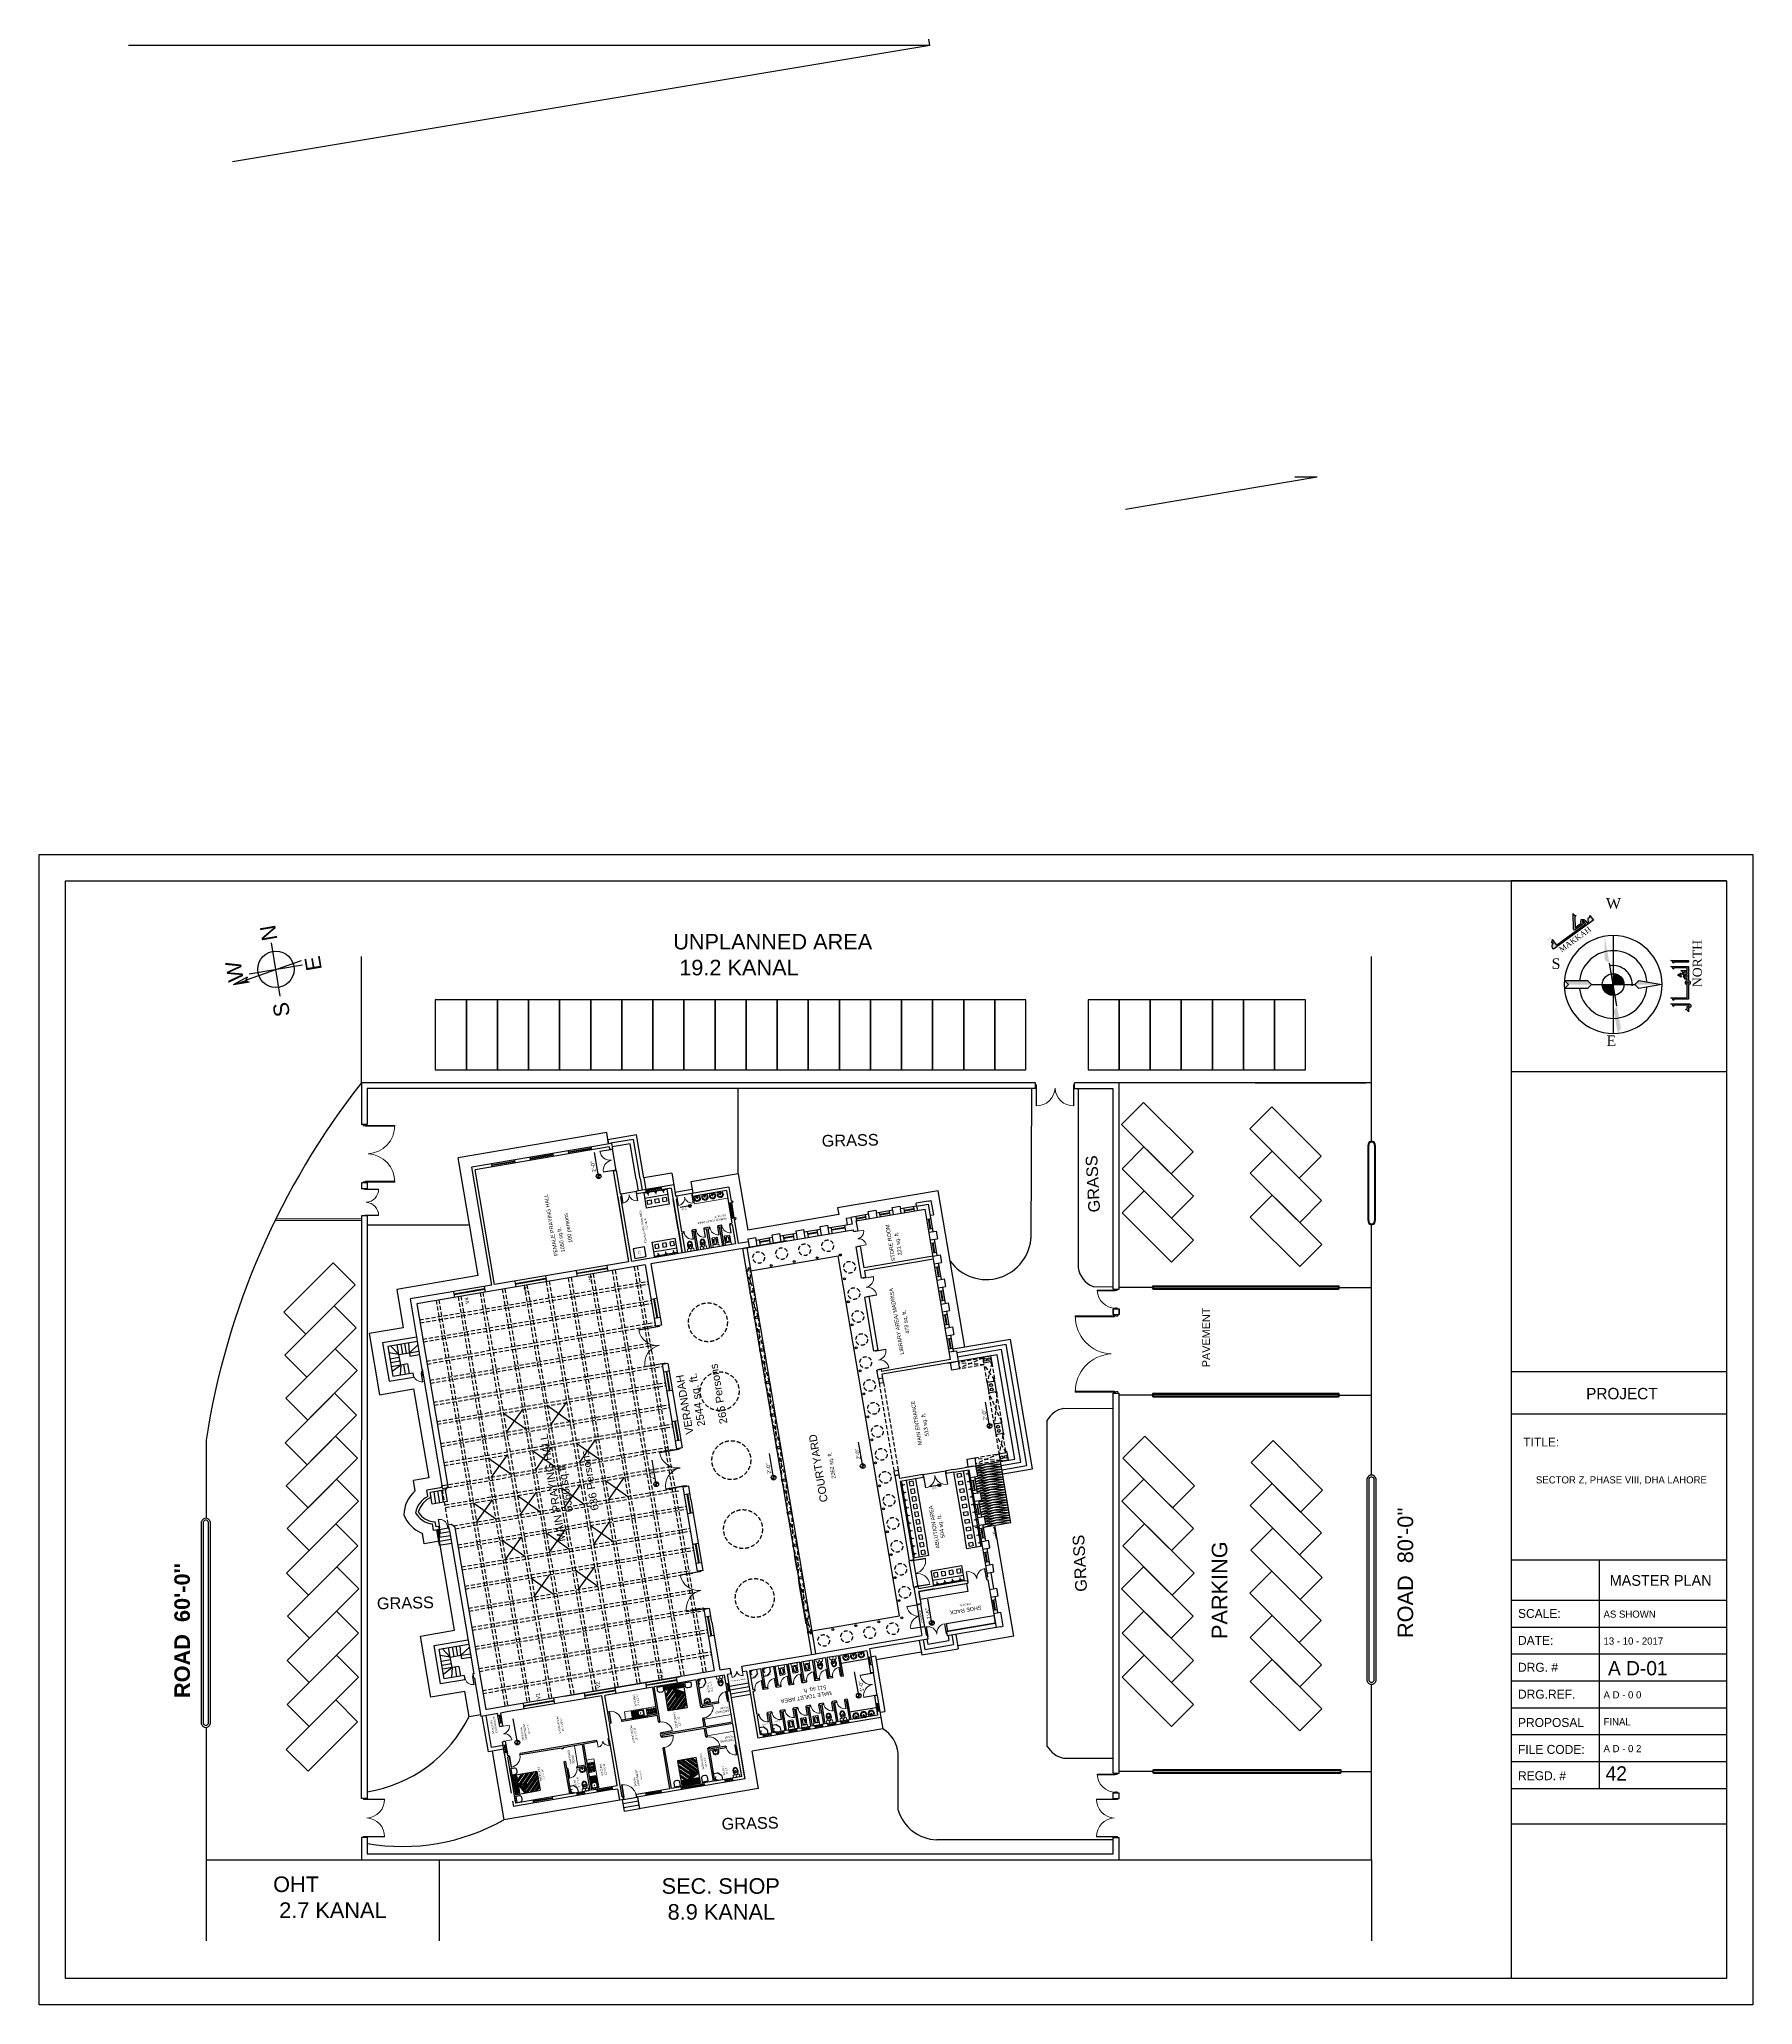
# Model space of a CAD drawing. Header units: inches. Extents: x -6210 to 141093, y -2740 to 21225.
# Drawn here: x 70651 to 75943, y 5086 to 11157 of the extents above; entities that cross this region are included whole.
import ezdxf
from ezdxf.enums import TextEntityAlignment as Align

# ---------------------------------------------------------------- set-up
doc = ezdxf.new("R2010")
doc.units = ezdxf.units.IN
doc.header["$LTSCALE"] = 100
doc.header["$MEASUREMENT"] = 0
for name, pattern in [('ACAD_ISO02W100', [15, 12, -3]), ('CENTER', [2, 1.25, -0.25, 0.25, -0.25]), ('HIDDEN2', [0.1875, 0.125, -0.0625]), ('PHANTOM2', [1.25, 0.625, -0.125, 0.125, -0.125, 0.125, -0.125])]:
    doc.linetypes.add(name, pattern=pattern)
for name, color, linetype in [('1text', 6, 'Continuous'), ('A-REFR-SECT', 2, 'PHANTOM2'), ('arches', 83, 'Continuous'), ('beams', 30, 'Continuous'), ('boundary wall', 37, 'Continuous'), ('boxes', 39, 'Continuous'), ('car area', 53, 'Continuous'), ('column', 2, 'Continuous'), ('courtyard slab', 5, 'Continuous'), ('dome', 40, 'Continuous'), ('FIXTURES', 251, 'Continuous'), ('furniture', 9, 'Continuous'), ('pavement', 31, 'Continuous'), ('plinth level', 252, 'Continuous'), ('road', 253, 'Continuous'), ('SEAL', 5, 'Continuous'), ('steps', 9, 'Continuous'), ('TEXT', 81, 'Continuous'), ('wal 1', 1, 'CENTER'), ('walls', 1, 'Continuous'), ('windows', 150, 'Continuous')]:
    doc.layers.add(name, color=color, linetype=linetype)
for name, color, linetype, lineweight in [('DODTED', 2, 'HIDDEN2', 5), ('DOOR', 11, 'Continuous', 5), ('FURNITUR', 253, 'Continuous', 18), ('H', 8, 'Continuous', 5)]:
    doc.layers.add(name, color=color, linetype=linetype, lineweight=lineweight)
doc.styles.add('ROMAND', font='stylu.ttf', dxfattribs={"height": 2})
doc.styles.add('SEAL TEXT', font='stylu.ttf', dxfattribs={"height": 4})
doc.styles.get("Standard").update_dxf_attribs({"font": 'arial.ttf', "height": 4})
doc.styles.add('step1', font='times.ttf')

# ---------------------------------------------------------------- blocks, each defined once
blk = doc.blocks.new('D')
at = {"layer": 'DOOR'}
for p, q in [((73476.8, 10997.4), (73476.8, 10955.3)), ((73478, 10955.3), (73478, 10997.4)), ((73557.4, 10955.3), (73557.4, 10997.4)), ((73558.5, 10997.4), (73558.5, 10955.3)), ((73475.7, 10955.4), (73476.8, 10955.4)), ((73475.7, 10952), (73475.7, 10955.4)), ((73477.4, 10952), (73475.7, 10952)), ((73476.8, 10955.4), (73476.8, 10954.2)), ((73476.8, 10955.3), (73478, 10955.3)), ((73476.8, 10954.2), (73477.4, 10954.2)), ((73477.4, 10954.2), (73477.4, 10952)), ((73558.5, 10955.3), (73557.4, 10955.3)), ((73557.9, 10954.2), (73557.9, 10952)), ((73558.5, 10954.2), (73557.9, 10954.2)), ((73557.9, 10952), (73559.7, 10952)), ((73559.7, 10955.4), (73558.5, 10955.4)), ((73558.5, 10955.4), (73558.5, 10954.2)), ((73559.7, 10952), (73559.7, 10955.4))]:
    blk.add_line(p, q, dxfattribs=at)
for centre, start, end in [((73477.4, 10957.1), 2.7057, 90.8209), ((73557.9, 10957.1), 89.1791, 177.2943)]:
    blk.add_arc(centre, 40.3, start, end, dxfattribs=at)
blk = doc.blocks.new('D1')
for points in [[(1.5, 0.4), (2.2, 0.4), (2.2, -1.9), (0, -1.9), (0, 1.9), (1.5, 1.9)], [(1.5, 40.9), (1.5, 1.9), (3, 1.9), (3, 40.9)], [(42, 1.9), (42, -1.9), (39.8, -1.9), (39.8, 0.4), (40.5, 0.4), (40.5, 1.9)]]:
    blk.add_lwpolyline(points, close=True)
blk.add_arc((1.5, 1.9), 39, 0, 88.1502)
blk = doc.blocks.new('A$C0F316CBE')
at = {"linetype": 'Continuous'}
for p, q in [((0, 16), (1.9, 17.9)), ((0, 16), (0, 2.8)), ((0, 2.8), (1.9, 0.9)), ((0.4, 15.8), (2, 17.5)), ((0.4, 15.8), (0.4, 3)), ((0.4, 3), (2, 1.3)), ((1.9, 17.9), (19.4, 17.9)), ((1.9, 0.9), (19.4, 0.9)), ((2, 17.5), (5.2, 17.5)), ((2, 1.3), (5.2, 1.3)), ((5.2, 17.9), (5.2, 14)), ((5.2, 14), (16.1, 14)), ((16.1, 13.2), (5.2, 11.8)), ((16.1, 5.6), (5.2, 7)), ((5.2, 4.8), (16.1, 4.8)), ((5.2, 4.8), (5.2, 0.9)), ((5.7, 14), (5.7, 17.1)), ((5.7, 4.8), (5.7, 1.7)), ((6.2, 14), (6.2, 17.1)), ((6.2, 4.8), (6.2, 1.7)), ((6.7, 14), (6.7, 17.1)), ((6.7, 4.8), (6.7, 1.7)), ((7.2, 14), (7.2, 17.1)), ((7.2, 4.8), (7.2, 1.7)), ((7.8, 14), (7.8, 17.1)), ((7.8, 4.8), (7.8, 1.7)), ((8.3, 14), (8.3, 17.1)), ((8.3, 4.8), (8.3, 1.7)), ((8.8, 14), (8.8, 17.1)), ((8.8, 4.8), (8.8, 1.7)), ((9.3, 14), (9.3, 17.1)), ((9.3, 4.8), (9.3, 1.7)), ((9.8, 14), (9.8, 17.1)), ((9.8, 4.8), (9.8, 1.7)), ((10.4, 14), (10.4, 17.1)), ((10.4, 4.8), (10.4, 1.7)), ((10.9, 14), (10.9, 17.1)), ((10.9, 4.8), (10.9, 1.7)), ((11.4, 14), (11.4, 17.1)), ((11.4, 4.8), (11.4, 1.7)), ((11.9, 14), (11.9, 17.1)), ((11.9, 4.8), (11.9, 1.7)), ((12.4, 14), (12.4, 17.1)), ((12.4, 4.8), (12.4, 1.7)), ((13, 14), (13, 17.1)), ((13, 4.8), (13, 1.7)), ((13.5, 14), (13.5, 17.1)), ((13.5, 4.8), (13.5, 1.7)), ((14, 14), (14, 17.1)), ((14, 4.8), (14, 1.7)), ((14.5, 14), (14.5, 17.1)), ((14.5, 4.8), (14.5, 1.7)), ((15, 14), (15, 17.1)), ((15, 4.8), (15, 1.7)), ((15.5, 14), (15.5, 17.1)), ((15.5, 4.8), (15.5, 1.7)), ((16.1, 17.9), (16.1, 14)), ((16.1, 17.5), (19.2, 17.5)), ((16.1, 4.8), (16.1, 0.9)), ((16.1, 1.3), (19.2, 1.3)), ((20.9, 15.8), (19.2, 17.5)), ((20.9, 3), (19.2, 1.3)), ((21.2, 16), (19.4, 17.9)), ((21.2, 2.8), (19.4, 0.9)), ((20.9, 15.8), (20.9, 3)), ((21.2, 16), (21.2, 2.8)), ((22.4, 9.4), (22.4, 18.8)), ((22.4, 18.8), (29.9, 18.8)), ((22.4, 9.4), (22.4, 0)), ((22.4, 0), (29.9, 0)), ((29.9, 18.8), (29.9, 0))]:
    blk.add_line(p, q, dxfattribs=at)
for centre, radius, start, end in [((5.2, 9.4), 2.44, 90, 270), ((16.1, 9.4), 3.76, 256.23655, 103.76345)]:
    blk.add_arc(centre, radius, start, end, dxfattribs=at)
blk = doc.blocks.new('FDSADDFAEREWRWER')
at = {"layer": 'FURNITUR'}
for p, q in [((38122.8, -26485.2), (38118.7, -26485.2)), ((38122.8, -26490.3), (38118.7, -26490.3)), ((38129.7, -26484.3), (38128.3, -26484.3)), ((38129.7, -26491.2), (38128.3, -26491.2)), ((38129, -26485), (38129, -26483.6)), ((38129, -26491.9), (38129, -26490.5)), ((38131, -26483.3), (38131, -26479.5)), ((38131, -26487.7), (38131.5, -26483.7)), ((38131, -26487.7), (38131.5, -26491.7)), ((38131, -26495.9), (38131, -26492.1)), ((38131.1, -26479.3), (38132, -26478)), ((38131.4, -26483.6), (38131.1, -26483.4)), ((38131.3, -26491.9), (38131.1, -26492)), ((38131.1, -26496.2), (38132, -26497.4)), ((38139.5, -26477.9), (38132.4, -26477.9)), ((38139.5, -26497.6), (38132.4, -26497.6)), ((38139.7, -26497.4), (38139.7, -26478.1))]:
    blk.add_line(p, q, dxfattribs=at)
at = {"layer": 'FURNITUR', "extrusion": (0, 0, -1)}
for centre, major_axis, start_param, end_param in [((38113.9, -26487.7), (-4.02, 4.02), -0.785398, -0.250471), ((38113.9, -26487.7), (-4.02, -4.02), 0.250471, 0.785398), ((38116.6, -26489.4), (-6.28, 6.28), -0.250471, 0.175324), ((38116.6, -26486.1), (-6.28, 6.28), 4.537065, 4.96286), ((38113.9, -26487.7), (-2.45, -2.45), 0.785398, 1.320326), ((38113.9, -26487.7), (-2.45, 2.45), -1.320326, -0.785398), ((38116.6, -26489.4), (-4.71, 4.71), -0.250471, 0.175324), ((38116.6, -26486.1), (-4.71, 4.71), 4.537065, 4.96286), ((38118.4, -26491.9), (-8.51, 8.51), 0.175324, 0.503558), ((38118.4, -26483.5), (-8.51, 8.51), 4.208831, 4.537065), ((38118.4, -26491.9), (-6.94, -6.94), 1.74612, 2.074355), ((38118.4, -26483.5), (-6.94, -6.94), 5.779627, 6.107861), ((38119.6, -26496), (-11.5, 11.5), 0.503558, 0.785398), ((38119.6, -26479.4), (-11.5, -11.5), 5.497787, 5.779627), ((38119.6, -26496), (-9.95, -9.95), 2.074355, 2.310238), ((38119.6, -26479.4), (-9.95, 9.95), 3.972947, 4.208831), ((38123.2, -26487.7), (-3.69, -3.69), 0.295539, 1.275258), ((38118.7, -26485.4), (-0.125, -0.125), 1.275258, 2.356194), ((38118.7, -26490.1), (-0.125, 0.125), 3.926991, 5.007928), ((38119.9, -26487.7), (-4.12, 4.12), 0.626699, 4.08569), ((38119.6, -26496), (-11.5, -11.5), 2.356194, 2.638034), ((38119.6, -26479.4), (-11.5, 11.5), 3.645151, 3.926991), ((38114.8, -26487.7), (-5.34, -5.34), 3.582609, 4.271372), ((38120.8, -26491.9), (-8.51, 8.51), 1.067238, 1.389176), ((38120.8, -26483.5), (-8.51, -8.51), 4.894009, 5.215947), ((38131.1, -26476), (-4.89, -4.89), 5.503466, 6.019803), ((38131.1, -26499.4), (-4.89, 4.89), 0.263382, 0.779719), ((38129, -26484.3), (-0.275, 0.275), 3.926991, 7.068583), ((38129, -26491.2), (-0.275, 0.275), 3.926991, 7.068583), ((38129, -26484.3), (-0.275, 0.275), 0.785398, 3.926991), ((38129, -26491.2), (-0.275, 0.275), 0.785398, 3.926991), ((38131.5, -26479.5), (-0.314, 0.314), -0.785398, -0.165149), ((38131.2, -26483.3), (-0.125, 0.125), 4.434999, 5.497787), ((38131.2, -26492.1), (-0.125, 0.125), -0.785398, 0.415559), ((38131.5, -26495.9), (-0.314, 0.314), -1.405648, -0.785398), ((38131.3, -26491.7), (-0.125, -0.125), 3.819301, 5.127948), ((38131.3, -26483.7), (-0.125, -0.125), 2.864203, 4.034681), ((38132.4, -26478.3), (-0.314, -0.314), 1.405648, 2.356194), ((38132.4, -26497.2), (-0.314, 0.314), 3.926991, 4.877538), ((38135.7, -26487.7), (-0.627, 0.627), -0.785398, 2.356194), ((38135.7, -26487.7), (-0.627, -0.627), 3.926991, 7.068583), ((38139.5, -26478.1), (-0.157, -0.157), 2.356194, 3.926991), ((38139.5, -26497.4), (-0.157, -0.157), 3.926991, 5.497787)]:
    blk.add_ellipse(centre, major_axis=major_axis, ratio=1, start_param=start_param, end_param=end_param, dxfattribs=at)
blk = doc.blocks.new('LAV', base_point=(396, 588))
for p, q in [((396.2, 580.6), (396.2, 595.1)), ((396.2, 580.6), (396.2, 580.6)), ((397.6, 585), (397.6, 590.7)), ((397.6, 590.7), (399.3, 590.7)), ((399.3, 585), (397.6, 585)), ((399.3, 590.7), (399.3, 585)), ((400.3, 580.9), (400.3, 594)), ((400.3, 580.9), (400.3, 580.9))]:
    blk.add_line(p, q)
for centre, radius, start, end in [((402.6, 587.4), 10, 6.35112, 130.15119), ((403, 587.4), 9.62, 225.04094, 4.876), ((403.4, 588.7), 6.06, 355.56068, 119.93468), ((402.9, 587.3), 6.63, 247.37131, 10.7334)]:
    blk.add_arc(centre, radius, start, end)
blk = doc.blocks.new('A$C56213ABD')
for points in [[(11.2, 10.1), (8.6, 10.1)], [(9.9, 11.4), (9.9, 8.7)]]:
    blk.add_lwpolyline(points)
for radius in [0.938, 0.75]:
    blk.add_circle((9.9, 10.1), radius)
at = {"rotation": 270}
blk.add_blockref('LAV', (10.1, 16.5), dxfattribs=at)
blk = doc.blocks.new('A$C47FC17B3')
for p, q in [((0, 8.3), (0, 6.2)), ((0, 8.3), (6.6, 8.3)), ((0.4, 5.8), (1.6, 5.8)), ((2, 8.3), (2, 6.2)), ((2.9, 4.8), (2.9, 0.5)), ((3.8, 4.8), (3.8, 0.5)), ((4.6, 8.3), (4.6, 6.2)), ((6.2, 5.8), (5, 5.8)), ((6.6, 8.3), (6.6, 6.2))]:
    blk.add_line(p, q)
blk.add_lwpolyline([(2.3, 8.3), (4.4, 8.3), (4.4, 8.1), (2.3, 8.1)], close=True)
for centre, radius, start, end in [((0.4, 6.2), 0.386, 180, 270), ((1.6, 6.2), 0.386, 270, 0), ((-54.7, 1.9), 57.6, 2.89716, 6.19146), ((3.3, 0.5), 0.462, 180, 0), ((61.3, 1.9), 57.6, 173.80854, 177.10284), ((5, 6.2), 0.386, 180, 270), ((6.2, 6.2), 0.386, 270, 0)]:
    blk.add_arc(centre, radius, start, end)
blk = doc.blocks.new('A$C4A15109F')
at = {"layer": 'H'}
blk.add_blockref('A$C47FC17B3', (-3.3, 18.7), dxfattribs=at)
blk = doc.blocks.new('*X11')
at = {"color": 0}
for p, q in [((668.9, 1093.1), (682.2, 1106.5)), ((668.9, 1098.5), (676.9, 1106.5)), ((668.9, 1103.8), (671.6, 1106.5)), ((678.4, 1092.9), (668.9, 1102.4)), ((673.1, 1092.9), (668.9, 1097.1)), ((683.7, 1092.9), (670.1, 1106.5)), ((674, 1092.9), (687.5, 1106.5)), ((689, 1092.9), (675.4, 1106.5)), ((679.3, 1092.9), (692.8, 1106.5)), ((694.3, 1092.9), (680.7, 1106.5)), ((684.6, 1092.9), (698.1, 1106.5)), ((699.6, 1092.9), (686, 1106.5)), ((689.9, 1092.9), (703.4, 1106.5)), ((704.9, 1092.9), (691.3, 1106.5)), ((695.2, 1092.9), (708.7, 1106.5)), ((710.2, 1092.9), (696.6, 1106.5)), ((700.5, 1092.9), (714.1, 1106.5)), ((715.5, 1092.9), (701.9, 1106.5)), ((705.8, 1092.9), (719.4, 1106.5)), ((720.8, 1092.9), (707.2, 1106.5)), ((711.1, 1092.9), (724.7, 1106.5)), ((726.1, 1092.9), (712.5, 1106.5)), ((716.4, 1092.9), (730, 1106.5)), ((731.4, 1092.9), (717.8, 1106.5)), ((721.7, 1092.9), (734.9, 1106.1)), ((734.9, 1094.7), (723.1, 1106.5)), ((727, 1092.9), (734.9, 1100.8)), ((734.9, 1100), (728.4, 1106.5)), ((732.3, 1092.9), (734.9, 1095.5)), ((734.9, 1105.3), (733.7, 1106.5))]:
    blk.add_line(p, q, dxfattribs=at)
blk = doc.blocks.new('BED')
for p, q in [((-33.3, -44.3), (-6.6, -17.7)), ((-33.3, -38.7), (-12.3, -17.7)), ((-33.3, -41.5), (-9.4, -17.7)), ((-33.3, -35.8), (-15.1, -17.7)), ((-33.3, -55.8), (4.9, -17.7)), ((-33.3, -58.6), (4.8, -20.6)), ((-33.3, -61.4), (5, -23.2)), ((-33.3, -64.3), (5.2, -25.9)), ((-33.3, -75.2), (5.9, -36.1)), ((-33.3, -78), (6.1, -38.7)), ((-33.3, -80.9), (6.2, -41.4)), ((-33.3, -83.7), (6.4, -44)), ((-33.3, -97.2), (18.3, -45.7)), ((-33.3, -94.4), (13.5, -47.6)), ((-31.3, -98.1), (23.1, -43.7)), ((-30, -4.1), (36, -4.1)), ((-30, -17.7), (-30, -4.1)), ((36, -17.7), (-30, -17.7)), ((-28.5, -98.1), (27.9, -41.8)), ((-19.1, -98.1), (40.8, -38.2)), ((-16.3, -98.1), (40.8, -41)), ((-13.5, -98.1), (40.8, -43.9)), ((-10.6, -98.1), (40.8, -46.7)), ((-0.2, -98.1), (40.8, -57.1)), ((2.6, -98.1), (40.8, -59.9)), ((6.9, -50.3), (4.6, -17.8)), ((4.7, -17.9), (40.8, -36.5)), ((5.4, -18.3), (4.8, -20.2)), ((7.2, -19.2), (5.1, -25.6)), ((9, -20.1), (5.5, -30.9)), ((5.5, -98.1), (40.8, -62.8)), ((10.9, -20.8), (5.9, -36.3)), ((15, -23.2), (6.8, -48.8)), ((40.8, -36.5), (6.9, -50.3)), ((8.3, -98.1), (40.8, -65.6)), ((16.8, -24.1), (8.6, -49.6)), ((18.7, -24.9), (11, -48.6)), ((20.4, -26.2), (13.5, -47.6)), ((17.4, -98.1), (40.8, -74.7)), ((25, -28.3), (19.6, -45.1)), ((26.8, -29.3), (22, -44.2)), ((28.6, -30.2), (24.4, -43.2)), ((30.4, -31.1), (26.8, -42.2)), ((35.3, -33.7), (33.5, -39.5)), ((37.1, -34.6), (35.9, -38.5)), ((36, -4.1), (36, -17.7)), ((38.9, -35.5), (38.3, -37.5)), ((20.2, -98.1), (40.8, -77.5)), ((23.1, -98.1), (40.8, -80.4)), ((25.9, -98.1), (40.8, -83.2))]:
    blk.add_line(p, q)
for points in [[(-61.9, -14.1), (-61.9, 0), (-38.5, 0), (-38.5, -14.1, -0.414214), (-46.5, -22.1), (-53.9, -22.1, -0.414214)], [(47.3, -14.1), (47.3, 0), (70.7, 0), (70.7, -14.1, -0.414214), (62.7, -22.1), (55.3, -22.1, -0.414214)]]:
    blk.add_lwpolyline(points, format="xyb", close=True)
blk.add_lwpolyline([(-33.3, -98.1), (-33.3, 0), (40.8, 0), (40.8, -98.1)], close=True)
blk.add_blockref('*X11', (-698.9, -1110.6))
blk = doc.blocks.new('f')
at = {"layer": 'FIXTURES'}
for p, q in [((3718.8, 2061), (3718.8, 2080.5)), ((3718.8, 2061), (3736.8, 2043)), ((3746.2, 2079.7), (3746.2, 2079.3)), ((3746.2, 2079.5), (3750.2, 2079.5)), ((3750.3, 2060.9), (3748.5, 2062.7)), ((3750.3, 2062.7), (3748.5, 2060.9)), ((3753, 2072.4), (3753.4, 2072.4)), ((3753.2, 2072.4), (3753.2, 2076.5)), ((3756.8, 2043), (3736.8, 2043))]:
    blk.add_line(p, q, dxfattribs=at)
for centre, radius in [((3750.3, 2076.5), 2.45), ((3749.4, 2061.8), 0.675)]:
    blk.add_circle(centre, radius, dxfattribs=at)
for centre, radius, start, end in [((3743, 2115.6), 36.4, 265.06679, 274.93321), ((3750.2, 2076.5), 3.03, 0.00004, 90), ((3789.3, 2069.3), 36.4, 175.06679, 184.93321), ((3717.1, 2069.3), 36.4, 355.06679, 4.93323)]:
    blk.add_arc(centre, radius, start, end, dxfattribs=at)
blk = doc.blocks.new('COOKR2')
at = {"layer": 'furniture'}
for p, q in [((12.7, 54), (36.7, 54)), ((12.7, 18), (36.7, 18)), ((14.7, 18), (14.7, 54)), ((16.7, 54), (16.7, 18)), ((17.8, 35.8), (21.7, 35.8)), ((18.3, 27.9), (25, 21.9)), ((18.3, 21.9), (25, 27.9)), ((18.6, 44.3), (24.7, 49.8)), ((18.6, 49.8), (24.7, 44.3)), ((20.7, 38.8), (33.1, 38.8)), ((20.7, 32.8), (33.1, 32.8)), ((28.3, 44), (35, 50)), ((28.3, 50), (35, 44)), ((28.6, 27.7), (34.7, 22.2)), ((28.6, 22.2), (34.7, 27.7)), ((35.7, 35.8), (32.5, 35.8))]:
    blk.add_line(p, q, dxfattribs=at)
blk.add_lwpolyline([(19.1, 38.6), (34.5, 38.6), (34.5, 33.1), (19.1, 33.1)], close=True, dxfattribs=at)
for centre, radius in [((21.7, 24.9), 3.49), ((21.7, 47), 3.08), ((31.7, 47), 3.49), ((31.7, 24.9), 3.08)]:
    blk.add_circle(centre, radius, dxfattribs=at)
blk = doc.blocks.new('sink')
at = {"layer": 'furniture'}
for p, q in [((72792.8, 10161.1), (72819.8, 10165.8)), ((72795.1, 10148), (72792.8, 10161.1)), ((72793.7, 10160.1), (72805.8, 10162.2)), ((72793.9, 10158.7), (72806.1, 10160.9)), ((72794.2, 10157.4), (72806.3, 10159.5)), ((72794.4, 10156), (72806.5, 10158.2)), ((72794.6, 10154.7), (72806.8, 10156.8)), ((72794.9, 10153.4), (72807, 10155.5)), ((72795.1, 10152), (72807.2, 10154.1)), ((72795.1, 10148), (72822.1, 10152.7)), ((72795.3, 10150.7), (72807.5, 10152.8)), ((72795.6, 10149.3), (72807.7, 10151.4)), ((72808.6, 10150.3), (72806.3, 10163.4)), ((72809.3, 10153.9), (72808.2, 10160.3)), ((72816.8, 10164.1), (72810.1, 10162.9)), ((72812, 10152.1), (72818.7, 10153.3)), ((72820.6, 10155.9), (72819.5, 10162.2)), ((72822.1, 10152.7), (72819.8, 10165.8))]:
    blk.add_line(p, q, dxfattribs=at)
blk.add_circle((72814.4, 10158.1), 0.446, dxfattribs=at)
for centre, start, end in [((72810.5, 10160.7), 99.8953, 189.8953), ((72811.6, 10154.3), 189.8953, 279.8953), ((72817.2, 10161.8), 9.8953, 99.8953), ((72818.3, 10155.5), 279.8953, 9.8953)]:
    blk.add_arc(centre, 2.28, start, end, dxfattribs=at)

msp = doc.modelspace()

# ---------------------------------------------------------------- hatches: boundary and pattern name
at = {"layer": '1text'}
h = msp.add_hatch(color=256, dxfattribs=at)
h.dxf.hatch_style = 1
h.paths.add_polyline_path([(72370.79078, 7643.56473, 0.4142135624), (72379.30521, 7637.52082), (72378.06994, 7644.79999)])
h.paths.add_polyline_path([(72376.83468, 7652.07916), (72378.06994, 7644.79999), (72385.34911, 7646.03525, 0.4142135624)])
h = msp.add_hatch(color=256, dxfattribs=at)
h.dxf.hatch_style = 1
h.paths.add_polyline_path([(72660.59915, 7548.83862, 0.4142135624), (72664.30388, 7554.0577), (72659.84198, 7553.30053)])
h.paths.add_polyline_path([(72655.38007, 7552.54335), (72659.84198, 7553.30053), (72659.0848, 7557.76243, 0.4142135624)])
h = msp.add_hatch(color=256, dxfattribs=at)
h.dxf.hatch_style = 1
h.paths.add_polyline_path([(73578.23763, 6872.24774, 0.4142135624), (73586.75206, 6866.20384), (73585.5168, 6873.483)])
h.paths.add_polyline_path([(73584.28154, 6880.76217), (73585.5168, 6873.483), (73592.79597, 6874.71826, 0.4142135624)])
h = msp.add_hatch(color=256, dxfattribs=at)
h.dxf.hatch_style = 1
h.paths.add_polyline_path([(73186.41118, 6748.29189, 0.4142135624), (73194.92561, 6742.24798), (73193.69035, 6749.52715)])
h.paths.add_polyline_path([(73192.45509, 6756.80632), (73193.69035, 6749.52715), (73200.96952, 6750.76241, 0.4142135624)])
h = msp.add_hatch(color=256, dxfattribs=at)
h.dxf.hatch_style = 1
h.paths.add_polyline_path([(72548.76543, 6692.43046, 0.4142135624), (72557.27986, 6686.38656), (72556.0446, 6693.66572)])
h.paths.add_polyline_path([(72554.80934, 6700.94489), (72556.0446, 6693.66572), (72563.32377, 6694.90098, 0.4142135624)])
h = msp.add_hatch(color=256, dxfattribs=at)
h.dxf.hatch_style = 1
h.paths.add_polyline_path([(72911.08691, 6712.77655, 0.4142135624), (72919.60134, 6706.73265), (72918.36608, 6714.01181)])
h.paths.add_polyline_path([(72917.13081, 6721.29098), (72918.36608, 6714.01181), (72925.64524, 6715.24708, 0.4142135624)])
h = msp.add_hatch(color=256, dxfattribs=at)
h.dxf.hatch_style = 1
h.paths.add_polyline_path([(73431.29696, 6686.121, 0.4142135624), (73435.00169, 6691.34008), (73430.53978, 6690.58291)])
h.paths.add_polyline_path([(73426.07787, 6689.82573), (73430.53978, 6690.58291), (73429.7826, 6695.04481, 0.4142135624)])
h = msp.add_hatch(color=256, dxfattribs=at)
h.dxf.hatch_style = 1
h.paths.add_polyline_path([(73399.88126, 6263.77811, 0.4142135624), (73408.39569, 6257.7342), (73407.16043, 6265.01337)])
h.paths.add_polyline_path([(73405.92517, 6272.29254), (73407.16043, 6265.01337), (73414.4396, 6266.24863, 0.4142135624)])
h = msp.add_hatch(color=256, dxfattribs=at)
h.dxf.hatch_style = 1
h.paths.add_polyline_path([(73174.15358, 6039.07079, 0.4142135624), (73182.66801, 6033.02688), (73181.43275, 6040.30605)])
h.paths.add_polyline_path([(73180.19749, 6047.58522), (73181.43275, 6040.30605), (73188.71192, 6041.54131, 0.4142135624)])
h = msp.add_hatch(color=256, dxfattribs=at)
h.dxf.hatch_style = 1
h.paths.add_polyline_path([(72119.7464, 5894.0977, 0.4142135624), (72128.26083, 5888.05379), (72127.02557, 5895.33296)])
h.paths.add_polyline_path([(72125.79031, 5902.61213), (72127.02557, 5895.33296), (72134.30474, 5896.56822, 0.4142135624)])
at = {"layer": 'column'}
h = msp.add_hatch(color=2, dxfattribs=at)
h.dxf.hatch_style = 1
h.paths.add_polyline_path([(73037.14213, 6232.95755, 0.0468205102), (73037.08975, 6233.51572), (73036.78124, 6234.38412, 0.7785252546), (73031.14213, 6232.95755, 1)])
h.paths.add_polyline_path([(73023.84503, 6237.61596), (73023.82252, 6236.49389, 0.9192956999), (73029.78023, 6236.99581, 0.9009574739)])
h.paths.add_polyline_path([(73017.02701, 6303.80767, 1), (73023.02701, 6303.80767, 1)])
h.paths.add_polyline_path([(72998.46178, 6404.36998, 1), (73007.46178, 6404.36998, 1)])
h.paths.add_polyline_path([(72990.39656, 6504.93229, 1), (72981.39656, 6504.93229, 1)])
h.paths.add_polyline_path([(72964.33134, 6605.4946, 1), (72973.33134, 6605.4946, 1)])
h.paths.add_polyline_path([(72947.26611, 6706.0569, 1), (72956.26611, 6706.0569, 1)])
h.paths.add_polyline_path([(72939.20089, 6806.61921, 1), (72930.20089, 6806.61921, 1)])
h.paths.add_polyline_path([(72913.13566, 6907.18152, 1), (72922.13566, 6907.18152, 1)])
h.paths.add_polyline_path([(72896.07044, 7007.74383, 1), (72905.07044, 7007.74383, 1)])
h.paths.add_polyline_path([(72879.00522, 7108.30614, 1), (72888.00522, 7108.30614, 1)])
h.paths.add_polyline_path([(72861.93999, 7208.86845, 1), (72870.93999, 7208.86845, 1)])
h.paths.add_polyline_path([(72849.94121, 7288.41439, 1), (72855.94121, 7288.41439, 1)])
h.paths.add_polyline_path([(72840.27541, 7353.7138, 1), (72834.27541, 7353.7138, 0.0420489142), (72834.3177, 7353.21188), (72834.70912, 7352.16006, 0.7590933954)])
h.paths.add_polyline_path([(72839.89297, 7359.95464, 0.923331755), (72845.85496, 7359.47857), (72845.85971, 7360.40013, 0.9281211313)])
h = msp.add_hatch(color=2, dxfattribs=at)
h.dxf.hatch_style = 1
h.paths.add_polyline_path([(73102.47377, 6241.51041, 1), (73101.46993, 6247.42584, 1)])
h.paths.add_polyline_path([(73172.45509, 6259.47188, 1), (73173.45893, 6253.55645, 1)])
h.paths.add_polyline_path([(73244.44409, 6265.60249, 1), (73243.44025, 6271.51792, 1)])
h.paths.add_polyline_path([(73314.42541, 6283.56396, 1), (73315.42925, 6277.64853, 1)])
h.paths.add_polyline_path([(73306.39472, 6330.8874, 1), (73305.39088, 6336.80283, 1)])
h.paths.add_polyline_path([(73293.34484, 6407.78799, 1), (73294.34868, 6401.87256, 1)])
h.paths.add_polyline_path([(73281.2988, 6478.77315, 1), (73282.30264, 6472.85772, 1)])
h.paths.add_polyline_path([(73269.25276, 6549.75831, 1), (73270.2566, 6543.84288, 1)])
h.paths.add_polyline_path([(73258.21056, 6614.82804, 1), (73257.20672, 6620.74347, 1)])
h.paths.add_polyline_path([(73245.16068, 6691.72863, 1), (73246.16452, 6685.8132, 1)])
h.paths.add_polyline_path([(73233.11464, 6762.71379, 1), (73234.11848, 6756.79836, 1)])
h.paths.add_polyline_path([(73222.07244, 6827.78352, 1), (73221.0686, 6833.69895, 1)])
h.paths.add_polyline_path([(73210.0264, 6898.76868, 1), (73209.02256, 6904.68411, 1)])
h.paths.add_polyline_path([(73196.97652, 6975.66927, 1), (73197.98036, 6969.75384, 1)])
h.paths.add_polyline_path([(73184.93048, 7046.65443, 1), (73185.93432, 7040.739, 1)])
h.paths.add_polyline_path([(73173.88828, 7111.72416, 1), (73172.88444, 7117.63959, 1)])
h.paths.add_polyline_path([(73161.84224, 7182.70932, 1), (73160.8384, 7188.62475, 1)])
h.paths.add_polyline_path([(73149.7962, 7253.69448, 1), (73148.79236, 7259.60991, 1)])
h.paths.add_polyline_path([(73136.74632, 7330.59507, 1), (73137.75016, 7324.67964, 1)])
h.paths.add_polyline_path([(73125.2022, 7398.62251, 1), (73124.19836, 7404.53794, 1)])
h.paths.add_polyline_path([(73052.57801, 7396.23501, 1), (73053.58184, 7390.31958, 1)])
h.paths.add_polyline_path([(72981.59285, 7384.18897, 1), (72982.59668, 7378.27354, 1)])
h.paths.add_polyline_path([(72910.60769, 7372.14293, 1), (72911.61152, 7366.2275, 1)])
at = {"layer": 'SEAL'}
h = msp.add_hatch(color=1, dxfattribs=at)
h.paths.add_polyline_path([(75439.97182, 8450.30065), (75439.24308, 8445.74212, 0.4639651446), (75435.69221, 8431.20718), (75430.41126, 8427.36318), (75424.64525, 8435.2846, 0.3360676352), (75416.14827, 8437.84958, -0.3401326613), (75413.02185, 8438.76657, -0.3401326614), (75412.93362, 8435.50963, 0.3360676352), (75412.76311, 8426.63559), (75393.80361, 8412.83496), (75393.20925, 8445.23662, -0.3495815692), (75396.46141, 8449.51947, 0.3397814778), (75396.77971, 8450.13942, -0.3191193435), (75388.11151, 8456.57047), (75388.97821, 8409.32254), (75391.86121, 8405.36183), (75419.60683, 8425.55788), (75416.728, 8429.51286, -1.0014481943), (75420.68871, 8432.39587), (75426.45055, 8424.48017), (75336.40003, 8358.93236), (75323.48875, 8376.67006, -0.3191193435), (75320.45471, 8366.31194, 0.3397814778), (75321.08255, 8366.0095, -0.348589414), (75326.24799, 8364.57185), (75326.68128, 8363.97658, 0.4137593405), (75324.51694, 8350.30142), (75327.42794, 8346.30225), (75450.47641, 8435.86929)])
h.paths.add_polyline_path([(75439.65292, 8434.09019, -0.4142135624), (75440.73063, 8440.9339), (75443.61363, 8436.97319)], flags=16)
h.paths.add_polyline_path([(75332.44729, 8356.05516), (75328.48658, 8353.17216, -0.4142135624), (75329.56429, 8360.01587)], flags=16)
h.paths.add_polyline_path([(75318.73629, 8381.73074, 1), (75314.78355, 8378.85354, 1)], flags=17)
h.paths.add_polyline_path([(75312.79696, 8377.4075, 1), (75308.84422, 8374.5303, 1)], flags=17)
h = msp.add_hatch(color=1, dxfattribs=at)
h.paths.add_polyline_path([(75690.26482, 8293.11526, -0.3191193435), (75696.85377, 8284.56646, 0.3397814778), (75697.46778, 8284.89608, -0.3495815692), (75701.68669, 8288.22625), (75739.8725, 8288.22625), (75739.8725, 8280.05161), (75720.89776, 8280.05161, -0.3191193435), (75727.4867, 8271.50281, 0.3397814778), (75728.10071, 8271.83243, -0.3364379126), (75732.2817, 8275.1626), (75739.8725, 8275.1626), (75739.8725, 8270.48714), (75724.21399, 8270.48714, -0.3191193435), (75730.80294, 8261.93835, 0.3397814778), (75731.41695, 8262.26796, -0.3495815692), (75735.63841, 8265.59813), (75739.8725, 8265.59813), (75739.8725, 8260.92268), (75727.45281, 8260.92268, -0.3191193435), (75734.04175, 8252.37388, 0.3397814778), (75734.65576, 8252.7035, -0.3495815692), (75738.88184, 8256.03367), (75739.8725, 8256.03367), (75739.8725, 8249.9034, 0.2451985182), (75735.23817, 8244.92929, -0.3373722318), (75732.67695, 8242.97533, -0.3370545346), (75735.24044, 8241.01317, 0.2448904523), (75739.8725, 8236.04729), (75739.8725, 8196.43925), (75690.2595, 8196.43925, -0.3191193435), (75696.84844, 8187.89045, 0.3397814778), (75697.46245, 8188.22007, -0.3495815692), (75701.68002, 8191.55024), (75744.77137, 8191.55024), (75744.77137, 8236.04729, 0.7071067812), (75744.77137, 8249.9034), (75744.77137, 8293.11526)])
h.paths.add_polyline_path([(75742.32193, 8240.52591, -1), (75742.32193, 8245.42478, -1)], flags=16)
h.paths.add_polyline_path([(75690.24817, 8311.62525, -0.3191193435), (75696.83711, 8303.07646, 0.3397814778), (75697.45112, 8303.40608, -0.3495815692), (75701.66869, 8306.73624), (75744.76004, 8306.73624), (75744.76004, 8311.62525)])
h.paths.add_polyline_path([(75690.2595, 8177.96757, -0.3191193435), (75696.84844, 8169.41877, 0.3397814778), (75697.46245, 8169.74839, -0.3495815692), (75701.68431, 8173.07856), (75744.77137, 8173.07856, -1.0009002003), (75744.77137, 8169.21215), (75739.87598, 8169.21215), (75739.87598, 8163.85374, -0.3495815692), (75736.54581, 8159.63617, 0.3397814778), (75736.21619, 8159.02216, -0.3191193435), (75744.76499, 8152.43322), (75744.76499, 8164.31328, 0.3374609579), (75751.35627, 8169.31372, -0.3226431115), (75753.88936, 8171.14042, -0.3226431115), (75751.35627, 8172.96712, 0.3366570058), (75744.7847, 8177.96757)])
h.paths.add_polyline_path([(75720.2257, 8272.59539, 1), (75720.2257, 8267.70638, 1)], flags=17)
h.paths.add_polyline_path([(75720.2257, 8265.13044, 1), (75720.2257, 8260.24143, 1)], flags=17)
h.paths.add_polyline_path([(75713.76086, 8263.97391, 1), (75713.76086, 8268.86292, 1)], flags=17)

# ---------------------------------------------------------------- linework, layer by layer
for p, q in [((74596.9124, 9804.86285), (74005.60864, 9704.51978)), ((73250.20049, 5972.99589), (73256.22351, 5937.50331))]:
    msp.add_line(p, q)
at = {"layer": '1text'}
for p, q in [((72378.06994, 7644.79999), (72365.53179, 7718.68508)), ((72376.83468, 7652.07916), (72379.30521, 7637.52082)), ((72659.84198, 7553.30053), (72629.54686, 7548.15951)), ((72655.38007, 7552.54335), (72664.30388, 7554.0577)), ((73585.5168, 6873.483), (73572.97865, 6947.3681)), ((73584.28154, 6880.76217), (73586.75206, 6866.20384)), ((73193.69035, 6749.52715), (73181.15219, 6823.41225)), ((72556.0446, 6693.66572), (72543.50645, 6767.55082)), ((72918.36608, 6714.01181), (72905.82792, 6787.89691)), ((73192.45509, 6756.80632), (73194.92561, 6742.24798)), ((72554.80934, 6700.94489), (72557.27986, 6686.38656)), ((72917.13081, 6721.29098), (72919.60134, 6706.73265)), ((73430.53978, 6690.58291), (73400.24466, 6685.44189)), ((73426.07787, 6689.82573), (73435.00169, 6691.34008)), ((73407.16043, 6265.01337), (73394.62227, 6338.89846)), ((73399.88126, 6263.77811), (73414.4396, 6266.24863)), ((73405.92517, 6272.29254), (73408.39569, 6257.7342)), ((73181.43275, 6040.30605), (73168.8946, 6114.19115)), ((73180.19749, 6047.58522), (73182.66801, 6033.02688)), ((72127.02557, 5895.33296), (72114.48742, 5969.21805)), ((72125.79031, 5902.61213), (72128.26083, 5888.05379))]:
    msp.add_line(p, q, dxfattribs=at)
for centre, radius in [((72378.06994, 7644.79999), 7.38324), ((72659.84198, 7553.30053), 4.5257), ((73585.5168, 6873.483), 7.38324), ((73193.69035, 6749.52715), 7.38324), ((72556.0446, 6693.66572), 7.38324), ((72918.36608, 6714.01181), 7.38324), ((73430.53978, 6690.58291), 4.5257), ((73407.16043, 6265.01337), 7.38324), ((73181.43275, 6040.30605), 7.38324), ((72127.02557, 5895.33296), 7.38324)]:
    msp.add_circle(centre, radius, dxfattribs=at)
at = {"layer": 'A-REFR-SECT', "linetype": 'ByBlock'}
for p, q in [((71394.93639, 8201.43631), (71367.41694, 8366.36638)), ((71250.02372, 8237.52762), (71294.07089, 8261.33562)), ((71289.78749, 8250.80576), (71294.07089, 8261.33562)), ((71290.15891, 8251.71882), (71459.99952, 8311.77193)), ((71298.71163, 8270.14162), (71463.6417, 8297.66107)), ((71250.02372, 8237.52762), (71299.53836, 8244.96231))]:
    msp.add_line(p, q, dxfattribs=at)
msp.add_circle((71381.17667, 8283.90134), 56.205, dxfattribs=at)
msp.add_solid([(71290.15891, 8251.71882), (71250.02372, 8237.52762), (71299.53836, 8244.96231)], dxfattribs=at)
at = {"layer": 'arches'}
msp.add_line((73400.87358, 11137.62599), (73397.56283, 11157.13568), dxfattribs=at)
at = {"layer": 'arches', "linetype": 'HIDDEN2'}
for p, q in [((72858.78159, 7287.472), (72834.3177, 7353.21188)), ((72845.85971, 7360.40013), (72845.47187, 7285.21337)), ((72858.78159, 7287.472), (72858.53955, 7208.2079)), ((72871.96145, 7209.80543), (72845.47187, 7285.21337)), ((72888.96875, 7109.58449), (72858.53955, 7208.2079)), ((72871.84926, 7210.46654), (72875.63142, 7107.48852)), ((72905.91072, 7009.74845), (72875.48152, 7108.37186)), ((72888.79124, 7110.63049), (72892.5734, 7007.65248)), ((73565.38533, 7083.21006), (73489.37213, 7070.31017)), ((73568.88758, 7062.57193), (73489.73824, 7068.15288)), ((73565.38533, 7083.21006), (73492.51314, 7051.80165)), ((73568.88758, 7062.57193), (73492.87454, 7049.67207)), ((73578.17725, 7007.5286), (73568.88758, 7062.57193)), ((73601.21939, 7015.49599), (73568.88758, 7062.57193)), ((73592.30392, 7068.03324), (73578.17725, 7007.5286)), ((73592.30392, 7068.03324), (73601.21939, 7015.49599)), ((72922.8527, 6909.9124), (72892.4235, 7008.53582)), ((72905.73322, 7010.79445), (72909.51538, 6907.81643)), ((73600.01053, 6878.98028), (73583.5494, 6975.98276)), ((73623.05268, 6886.94767), (73583.5494, 6975.98276)), ((73607.91163, 6976.05979), (73601.15043, 6879.17372)), ((73623.05268, 6886.94767), (73607.93, 6976.06291)), ((72939.79468, 6810.07636), (72909.36548, 6908.69977)), ((72922.6752, 6910.9584), (72926.45736, 6807.98039)), ((72956.73666, 6710.24031), (72926.30746, 6808.86373)), ((72939.61717, 6811.12236), (72943.39934, 6708.14434)), ((73616.03174, 6784.75981), (73605.44342, 6847.00439)), ((73636.26982, 6791.01888), (73605.44342, 6847.00439)), ((73626.7872, 6847.00955), (73615.56581, 6787.50545)), ((73635.60059, 6794.9625), (73625.93929, 6851.89486)), ((73530.68514, 6773.06793), (73530.68485, 6773.06795)), ((73539.558, 6774.57371), (73615.56472, 6787.50526)), ((73619.06806, 6766.86732), (73539.92353, 6772.4198)), ((73615.56472, 6787.50526), (73542.68889, 6756.12477)), ((73619.06806, 6766.86732), (73543.055, 6753.96745)), ((73615.56581, 6787.50545), (73615.56472, 6787.50526)), ((72973.67863, 6610.40427), (72943.24943, 6709.02768)), ((72956.55915, 6711.28631), (72960.34131, 6608.3083)), ((72991.19784, 6507.16671), (72960.76864, 6605.79012)), ((72974.07836, 6608.04875), (72977.86052, 6505.07074)), ((73008.46507, 6405.41405), (72978.03587, 6504.03747)), ((72991.34558, 6506.2961), (72995.12774, 6403.31809)), ((73025.40704, 6305.57801), (72994.97784, 6404.20142)), ((73008.28756, 6406.46006), (73012.06972, 6303.48204)), ((73037.08975, 6233.51572), (73011.91982, 6304.36538)), ((73025.22954, 6306.62401), (73023.82252, 6236.49389))]:
    msp.add_line(p, q, dxfattribs=at)
at = {"layer": 'beams', "linetype": 'HIDDEN2'}
for p, q in [((72420.03992, 7353.56406), (72632.8533, 6099.4929)), ((72428.91306, 7355.06981), (72641.72644, 6100.99866)), ((72488.06736, 7365.10818), (72700.88074, 6111.03702)), ((72496.94051, 7366.61394), (72709.75389, 6112.54278)), ((71825.19867, 7200.89156), (72530.6137, 7320.59909)), ((71826.70443, 7192.01842), (72532.11945, 7311.72594)), ((72020.7484, 7285.80508), (72233.56177, 6031.73393)), ((72079.9027, 7295.84345), (72292.71607, 6041.77229)), ((72088.77584, 7297.34921), (72301.58922, 6043.27805)), ((72147.93014, 7307.38757), (72360.74352, 6053.31641)), ((72156.80328, 7308.89333), (72369.61666, 6054.82217)), ((72215.95758, 7318.93169), (72428.77096, 6064.86054)), ((72224.83073, 7320.43745), (72437.64411, 6066.36629)), ((72283.98503, 7330.47582), (72496.79841, 6076.40466)), ((72292.85817, 7331.98157), (72505.67155, 6077.91041)), ((72352.01247, 7342.01994), (72564.82585, 6087.94878)), ((72360.88562, 7343.52569), (72573.699, 6089.45454)), ((71835.23704, 7141.73726), (72540.65207, 7261.44479)), ((71836.74279, 7132.86412), (72542.15782, 7252.57164)), ((71875.82036, 7261.21108), (72088.63374, 6007.13993)), ((71884.69351, 7262.71684), (72097.50688, 6008.64568)), ((71943.84781, 7272.75521), (72156.66118, 6018.68405)), ((71952.72095, 7274.26096), (72165.53433, 6020.1898)), ((72011.87525, 7284.29933), (72224.68863, 6030.22817)), ((71846.78116, 7073.70982), (72552.19619, 7193.41734)), ((71848.28692, 7064.83667), (72553.70194, 7184.5442)), ((71856.81953, 7014.55552), (72531.54154, 7129.0545)), ((71858.32528, 7005.68237), (72549.54671, 7122.98127)), ((71868.36365, 6946.52807), (72552.49809, 7062.62432)), ((71869.8694, 6937.65493), (72575.28443, 7057.36245)), ((71878.40202, 6887.37377), (72583.81704, 7007.0813)), ((71879.90777, 6878.50063), (72585.3228, 6998.20815)), ((73244.38849, 7005.52312), (73290.4964, 6733.81745)), ((73257.69821, 7007.78175), (73303.80612, 6736.07609)), ((71889.94614, 6819.34633), (72595.36116, 6939.05385)), ((71891.45189, 6810.47318), (72596.86692, 6930.18071)), ((71899.98451, 6760.19203), (72605.39953, 6879.89955)), ((71901.49026, 6751.31888), (72606.90529, 6871.02641)), ((71895.28809, 6680.27993), (72607.61422, 6801.16025)), ((71897.14075, 6689.72299), (72599.02147, 6808.83075)), ((71903.8207, 6629.99877), (72600.48579, 6748.22145)), ((71905.32646, 6621.12563), (72629.8869, 6744.08209)), ((71916.87058, 6553.09818), (71893.78234, 6689.15307)), ((71929.89472, 6564.43702), (72617.24555, 6681.07909)), ((71934.61687, 6556.10969), (72625.8383, 6673.40859)), ((71943.14948, 6505.82854), (72648.56451, 6625.53606)), ((71944.65524, 6496.95539), (72650.07026, 6616.66292)), ((71954.6936, 6437.80109), (72660.10863, 6557.50862)), ((71956.19936, 6428.92795), (72661.61438, 6548.63547)), ((71964.73197, 6378.64679), (72670.147, 6498.35432)), ((71966.23773, 6369.77365), (72671.65275, 6489.48117)), ((71976.27609, 6310.61935), (72660.41053, 6426.7156)), ((71977.78185, 6301.74621), (72669.00328, 6419.0451)), ((71986.31446, 6251.46505), (72670.4489, 6367.5613)), ((71987.82021, 6242.59191), (72679.04164, 6359.8908)), ((71996.35283, 6192.31075), (72701.76785, 6312.01827)), ((71997.85858, 6183.43761), (72703.27361, 6303.14513)), ((72007.89695, 6124.28331), (72713.31197, 6243.99083)), ((72009.4027, 6115.41016), (72714.81773, 6235.11768)), ((72019.44107, 6056.25586), (72724.8561, 6175.96338)), ((72020.94683, 6047.38272), (72726.36185, 6167.09024))]:
    msp.add_line(p, q, dxfattribs=at)
at = {"layer": 'beams', "linetype": 'ACAD_ISO02W100'}
for p, q in [((73351.47746, 6374.46699), (73337.42374, 6457.28301)), ((73364.78718, 6376.72562), (73350.73346, 6459.54164)), ((73360.45913, 6321.53961), (73372.50517, 6250.55445)), ((73385.81489, 6252.81308), (73373.76885, 6323.79824))]:
    msp.add_line(p, q, dxfattribs=at)
at = {"layer": 'boundary wall'}
for p, q in [((71645.63403, 7933.39278), (71645.63403, 7804.39242)), ((73727.63403, 7933.35081), (71645.63403, 7933.39278)), ((71663.63403, 7915.56322), (71663.63403, 7804.39242)), ((73727.63403, 7915.56322), (71663.63403, 7915.56322)), ((73727.63403, 7915.56322), (73727.63403, 7933.35081)), ((74405.63403, 7933.33714), (73847.63403, 7933.34839)), ((73847.63403, 7915.41252), (73847.63403, 7933.34839)), ((73967.63403, 7915.41252), (73847.63403, 7915.41252)), ((73967.63403, 7295.5528), (73967.63403, 7915.41252)), ((73985.63403, 7295.5528), (73985.63403, 7933.3928)), ((74765.63403, 7933.32989), (74405.63403, 7933.3928)), ((74405.63403, 7933.3928), (74747.63403, 7933.3928)), ((71663.63403, 7804.39242), (71645.63403, 7804.39242)), ((71663.63403, 7624.39242), (71645.63403, 7624.39242)), ((71645.63403, 7624.39242), (71645.63403, 7606.39242)), ((71663.63403, 7606.39242), (71645.63403, 7606.39242)), ((71663.63403, 7624.39242), (71663.63403, 7606.39242)), ((71663.63403, 7522.39242), (71645.63403, 7522.39242)), ((71645.63403, 7522.39242), (71645.63403, 6829.39278)), ((71663.63403, 7522.39242), (71663.63403, 6811.39278)), ((73967.63403, 7295.5528), (73985.63403, 7295.5528)), ((73967.63403, 7235.5528), (73985.63403, 7235.5528)), ((73967.63403, 7235.5528), (73967.63403, 7217.5528)), ((73967.63403, 7217.5528), (73967.63403, 7235.5528)), ((73985.63403, 7217.5528), (73985.63403, 7235.5528)), ((73985.63403, 7235.5528), (73985.63403, 7217.5528)), ((73967.63403, 7217.5528), (73985.63403, 7217.5528)), ((73967.63403, 6974.5528), (73985.63403, 6974.5528)), ((73967.63403, 5800.39278), (73967.63403, 6974.5528)), ((73985.63403, 5800.39278), (73985.63403, 6974.5528)), ((71645.63403, 5722.39278), (71645.63403, 6829.39278)), ((71663.63403, 6811.39278), (71663.63403, 5722.39278)), ((73967.63403, 5800.39278), (73985.63403, 5800.39278)), ((71663.63403, 5722.39278), (71645.63403, 5722.39278)), ((73967.63403, 5740.39278), (73985.63403, 5740.39278)), ((73967.63403, 5722.39278), (73967.63403, 5740.39278)), ((73967.63403, 5722.39278), (73985.63403, 5722.39278)), ((73985.63403, 5722.39278), (73985.63403, 5740.39278)), ((71663.63403, 5602.39278), (71645.63403, 5602.39278)), ((71645.63403, 5602.39278), (71645.63403, 5533.39278)), ((71663.63403, 5602.39278), (71663.63403, 5551.39278)), ((73967.63403, 5551.39278), (73967.63403, 5602.39278)), ((73967.63403, 5602.39278), (73985.63403, 5602.39278)), ((73985.63403, 5533.39278), (73985.63403, 5602.39278)), ((71165.63403, 5533.39278), (74405.63403, 5533.39278)), ((71663.63403, 5551.39278), (73967.63403, 5551.39278)), ((74405.63403, 5533.39278), (74765.63403, 5533.38552))]:
    msp.add_line(p, q, dxfattribs=at)
at = {"layer": 'boxes'}
for points in [[(73371.41597, 6337.66332), (73367.29677, 6361.93705), (73513.90981, 6386.81699), (73518.02902, 6362.54326)], [(73456.66999, 6239.29295), (73452.55078, 6263.56669), (73599.16383, 6288.44663), (73603.28303, 6264.17289)]]:
    msp.add_lwpolyline(points, close=True, dxfattribs=at)
at = {"layer": 'car area'}
for points in [[(71873.63403, 8189.36472), (71873.63403, 7973.36472), (71969.63403, 7973.36472), (71969.63403, 8189.36472)], [(71969.63403, 8189.36472), (71969.63403, 7973.36472), (72065.63403, 7973.36472), (72065.63403, 8189.36472)], [(72065.63403, 8189.36472), (72065.63403, 7973.36472), (72161.63403, 7973.36472), (72161.63403, 8189.36472)], [(72161.63403, 8189.36472), (72161.63403, 7973.36472), (72257.63403, 7973.36472), (72257.63403, 8189.36472)], [(72257.63403, 8189.36472), (72257.63403, 7973.36472), (72353.63403, 7973.36472), (72353.63403, 8189.36472)], [(72353.63403, 8189.36472), (72353.63403, 7973.36472), (72449.63403, 7973.36472), (72449.63403, 8189.36472)], [(72449.63403, 8189.36472), (72449.63403, 7973.36472), (72545.63403, 7973.36472), (72545.63403, 8189.36472)], [(72545.63403, 8189.36472), (72545.63403, 7973.36472), (72641.63403, 7973.36472), (72641.63403, 8189.36472)], [(72641.63403, 8189.36472), (72641.63403, 7973.36472), (72737.63403, 7973.36472), (72737.63403, 8189.36472)], [(72737.63403, 8189.36472), (72737.63403, 7973.36472), (72833.63403, 7973.36472), (72833.63403, 8189.36472)], [(72833.63403, 8189.36472), (72833.63403, 7973.36472), (72929.63403, 7973.36472), (72929.63403, 8189.36472)], [(72929.63403, 8189.36472), (72929.63403, 7973.36472), (73025.63403, 7973.36472), (73025.63403, 8189.36472)], [(73025.63403, 8189.36472), (73025.63403, 7973.36472), (73121.63403, 7973.36472), (73121.63403, 8189.36472)], [(73121.63403, 8189.36472), (73121.63403, 7973.36472), (73217.63403, 7973.36472), (73217.63403, 8189.36472)], [(73217.63403, 8189.36472), (73217.63403, 7973.36472), (73313.63403, 7973.36472), (73313.63403, 8189.36472)], [(73313.63403, 8189.36472), (73313.63403, 7973.36472), (73409.63403, 7973.36472), (73409.63403, 8189.36472)], [(73409.63403, 8189.36472), (73409.63403, 7973.36472), (73505.63403, 7973.36472), (73505.63403, 8189.36472)], [(73505.63403, 8189.36472), (73505.63403, 7973.36472), (73601.63403, 7973.36472), (73601.63403, 8189.36472)], [(73601.63403, 8189.36472), (73601.63403, 7973.36472), (73697.63403, 7973.36472), (73697.63403, 8189.36472)], [(73889.63403, 8189.36472), (73889.63403, 7973.36472), (73985.63403, 7973.36472), (73985.63403, 8189.36472)], [(73985.63403, 8189.36472), (73985.63403, 7973.36472), (74081.63403, 7973.36472), (74081.63403, 8189.36472)], [(74081.63403, 8189.36472), (74081.63403, 7973.36472), (74177.63403, 7973.36472), (74177.63403, 8189.36472)], [(74177.63403, 8189.36472), (74177.63403, 7973.36472), (74273.63403, 7973.36472), (74273.63403, 8189.36472)], [(74273.63403, 8189.36472), (74273.63403, 7973.36472), (74369.63403, 7973.36472), (74369.63403, 8189.36472)], [(74369.63403, 8189.36472), (74369.63403, 7973.36472), (74465.63403, 7973.36472), (74465.63403, 8189.36472)], [(74465.63403, 8189.36472), (74465.63403, 7973.36472), (74561.63403, 7973.36472), (74561.63403, 8189.36472)], [(74214.17485, 7719.91715), (74061.43979, 7872.65222), (73993.55753, 7804.76996), (74146.2926, 7652.0349)], [(74610.17485, 7706.58484), (74457.43979, 7859.31991), (74389.55754, 7791.43766), (74542.2926, 7638.70259)], [(74215.27889, 7583.04861), (74062.54383, 7735.78367), (73994.66158, 7667.90142), (74147.39664, 7515.16636)], [(74611.27889, 7569.7163), (74458.54383, 7722.45136), (74390.66158, 7654.56911), (74543.39664, 7501.83405)], [(74215.49416, 7447.06884), (74062.75909, 7599.8039), (73994.87684, 7531.92165), (74147.61191, 7379.18659)], [(74611.49416, 7433.73653), (74458.75909, 7586.47159), (74390.87684, 7518.58934), (74543.61191, 7365.85428)], [(71405.83801, 7224.75158), (71558.57308, 7377.48664), (71626.45533, 7309.60439), (71473.72026, 7156.86933)], [(71408.94022, 7092.08929), (71561.67528, 7244.82435), (71629.55754, 7176.9421), (71476.82247, 7024.20703)], [(71412.04243, 6959.42699), (71564.77749, 7112.16206), (71632.65974, 7044.27981), (71479.92468, 6891.54474)], [(71409.91451, 6821.53457), (71562.64957, 6974.26963), (71630.53182, 6906.38738), (71477.79676, 6753.65232)], [(71413.01671, 6688.87227), (71565.75178, 6841.60734), (71633.63403, 6773.72509), (71480.89897, 6620.99002)], [(74218.25134, 6688.87227), (74065.51628, 6841.60734), (73997.63403, 6773.72509), (74150.36909, 6620.99002)], [(74614.25135, 6675.53997), (74461.51628, 6828.27503), (74393.63403, 6760.39278), (74546.36909, 6607.65771)], [(71416.11892, 6556.20998), (71568.85399, 6708.94504), (71636.73624, 6641.06279), (71484.00117, 6488.32773)], [(74215.14914, 6556.20998), (74062.41407, 6708.94504), (73994.53182, 6641.06279), (74147.26689, 6488.32773)], [(74611.14914, 6542.87767), (74458.41407, 6695.61274), (74390.53182, 6627.73049), (74543.26689, 6474.99542)], [(71413.991, 6418.31756), (71566.72606, 6571.05262), (71634.60832, 6503.17037), (71481.87325, 6350.4353)], [(74217.27706, 6418.31756), (74064.54199, 6571.05262), (73996.65974, 6503.17037), (74149.39481, 6350.4353)], [(74613.27706, 6404.98525), (74460.54199, 6557.72031), (74392.65974, 6489.83806), (74545.39481, 6337.103)], [(71417.09321, 6285.65526), (71569.82827, 6438.39033), (71637.71052, 6370.50808), (71484.97546, 6217.77301)], [(74214.17485, 6285.65526), (74061.43979, 6438.39033), (73993.55753, 6370.50808), (74146.2926, 6217.77301)], [(74610.17485, 6272.32295), (74457.43979, 6425.05802), (74389.55754, 6357.17577), (74542.2926, 6204.4407)], [(71415.98917, 6148.78672), (71568.72423, 6301.52178), (71636.60648, 6233.63953), (71483.87142, 6080.90447)], [(74215.27889, 6148.78672), (74062.54383, 6301.52178), (73994.66158, 6233.63953), (74147.39664, 6080.90447)], [(74611.27889, 6135.45441), (74458.54383, 6288.18947), (74390.66158, 6220.30722), (74543.39664, 6067.57216)], [(71415.7739, 6012.80695), (71568.50897, 6165.54201), (71636.39122, 6097.65976), (71483.65615, 5944.9247)], [(74215.49416, 6012.80695), (74062.75909, 6165.54201), (73994.87684, 6097.65976), (74147.61191, 5944.9247)], [(74611.49416, 5999.47464), (74458.75909, 6152.20971), (74390.87684, 6084.32745), (74543.61191, 5931.59239)], [(71413.19979, 5874.46834), (71565.93486, 6027.2034), (71633.81711, 5959.32115), (71481.08204, 5806.58609)]]:
    msp.add_lwpolyline(points, close=True, dxfattribs=at)
at = {"layer": 'column'}
msp.add_line((73292.75301, 6720.51965), (73290.4964, 6733.81745), dxfattribs=at)
msp.add_lwpolyline([(73257.69821, 7007.78175), (73255.4416, 7021.07955), (73242.13188, 7018.82092), (73244.38849, 7005.52312)], close=True, dxfattribs=at)
msp.add_lwpolyline([(73292.75301, 6720.51965), (73306.06273, 6722.77828), (73303.80612, 6736.07609), (73290.4964, 6733.81745)], dxfattribs=at)
for centre, radius in [((72837.27541, 7353.7138), 3), ((72842.89297, 7359.95464), 3), ((72911.09694, 7369.18306), 3), ((72982.0821, 7381.2291), 3), ((73053.06726, 7393.27514), 3), ((73124.66691, 7401.57456), 3), ((72852.94121, 7288.41439), 3), ((73137.24824, 7327.63735), 3), ((73149.29428, 7256.65219), 3), ((72866.43999, 7208.86845), 4.5), ((73161.34032, 7185.66703), 3), ((72883.50522, 7108.30614), 4.5), ((73173.38636, 7114.68187), 3), ((73185.4324, 7043.69671), 3), ((73572.38265, 7077.83849), 4.5), ((73584.21351, 7079.84617), 4.5), ((72900.57044, 7007.74383), 4.5), ((73590.13281, 6999.72193), 4.5), ((73592.3939, 6986.39776), 4.5), ((73197.47844, 6972.71155), 3), ((72917.63566, 6907.18152), 4.5), ((73209.52448, 6901.72639), 3), ((73611.96871, 6871.04688), 4.5), ((73614.14368, 6858.23017), 4.5), ((72934.70089, 6806.61921), 4.5), ((73221.57052, 6830.74123), 3), ((73233.61656, 6759.75607), 3), ((73623.56792, 6776.21289), 4.5), ((73635.39878, 6778.22056), 4.5), ((72951.76611, 6706.0569), 4.5), ((73245.6626, 6688.77091), 3), ((73257.70864, 6617.78575), 3), ((72968.83134, 6605.4946), 4.5), ((72985.89656, 6504.93229), 4.5), ((73269.75468, 6546.80059), 3), ((73281.80072, 6475.81543), 3), ((73002.96178, 6404.36998), 4.5), ((73293.84676, 6404.83027), 3), ((73305.8928, 6333.84511), 3), ((73020.02701, 6303.80767), 3), ((73172.86555, 6256.49864), 3), ((73243.85071, 6268.54468), 3), ((73314.83587, 6280.59072), 3), ((73026.78023, 6236.99581), 3), ((73034.14213, 6232.95755), 3), ((73101.88039, 6244.4526), 3)]:
    msp.add_circle(centre, radius, dxfattribs=at)
at = {"layer": 'courtyard slab', "color": 5}
for p, q in [((72847.64492, 7353.09843), (73118.27584, 7399.02395)), ((73306.99713, 6286.92312), (73118.27584, 7399.02395)), ((73036.36621, 6240.99759), (73306.99713, 6286.92312))]:
    msp.add_line(p, q, dxfattribs=at)
at = {"layer": 'dome', "linetype": 'HIDDEN2'}
for centre, radius in [((72872.55693, 7393.84062), 18), ((72943.54209, 7405.88666), 18), ((73014.52725, 7417.9327), 18), ((73085.51241, 7429.97874), 18), ((73153.06377, 7363.85328), 18), ((73166.87138, 7282.48754), 18), ((72715.69063, 7193.77602), 60), ((73178.91742, 7211.50238), 18), ((73190.96346, 7140.51722), 18), ((73203.0095, 7069.53206), 18), ((72751.82875, 6980.82054), 60), ((73215.05554, 6998.5469), 18), ((73227.10158, 6927.56174), 18), ((73239.14762, 6856.57658), 18), ((72787.96687, 6767.86506), 60), ((73251.19366, 6785.59142), 18), ((73263.2397, 6714.60626), 18), ((73275.28574, 6643.6211), 18), ((72824.10499, 6554.90958), 60), ((73287.33178, 6572.63594), 18), ((73299.37782, 6501.65078), 18), ((73311.42386, 6430.66562), 18), ((72860.24311, 6341.9541), 60), ((73323.4699, 6359.68046), 18), ((73286.27974, 6246.89274), 18), ((73073.32426, 6210.75462), 18), ((73144.30942, 6222.80066), 18), ((73215.29458, 6234.8467), 18)]:
    msp.add_circle(centre, radius, dxfattribs=at)
at = {"layer": 'FIXTURES'}
msp.add_line((72366.5257, 5806.57383), (72361.7465, 5834.73679), dxfattribs=at)
at = {"layer": 'FURNITUR'}
for p, q in [((72776.74984, 7576.89161), (72772.73449, 7600.55333)), ((72669.74252, 7583.0758), (72673.75786, 7559.41408)), ((72673.75786, 7559.41408), (72776.74984, 7576.89161)), ((72555.18212, 6007.19713), (72457.48355, 5990.61788)), ((72461.4989, 5966.95616), (72457.48355, 5990.61788)), ((72787.67651, 5981.98956), (72704.86049, 5967.93585)), ((72796.46008, 5930.22955), (72713.64406, 5916.17584)), ((72303.51651, 5885.37485), (72314.30775, 5821.78398)), ((72339.98641, 5840.81066), (72363.64813, 5844.82601)), ((72363.64813, 5844.82601), (72379.3686, 5752.1881))]:
    msp.add_line(p, q, dxfattribs=at)
at = {"layer": 'pavement'}
for p, q in [((72809.57144, 7652.44783), (72809.57144, 7915.56322)), ((73715.51415, 7915.56322), (73713.42856, 7452.30439)), ((73859.31029, 7915.41252), (73859.30683, 7362.42445)), ((71645.62152, 7507.33399), (71379.60977, 7507.99308)), ((71645.63403, 7512.33398), (71381.98028, 7512.99383)), ((71663.63403, 7495.10091), (71979.69949, 7495.10091)), ((73905.36731, 7304.66861), (73967.63403, 7303.69888)), ((74087.73556, 7301.0403), (73985.63103, 7301.0403)), ((73985.63108, 7303.5528), (73985.63403, 7303.5528)), ((73985.63114, 7306.5528), (73985.63403, 7306.5528)), ((74091.71415, 7306.55067), (74662.5529, 7306.53916)), ((74091.71415, 7295.55067), (74662.5529, 7295.53916)), ((74092.26296, 7298.55066), (74661.98121, 7298.53917)), ((74092.28574, 7303.53917), (74661.98131, 7303.53917)), ((74662.5529, 7298.53916), (74662.55297, 7298.53916)), ((74666.53149, 7301.0403), (74765.66966, 7301.0383)), ((73814.05346, 6927.85988), (73967.63403, 6928.27655)), ((74087.73346, 6969.03843), (73985.63403, 6969.03843)), ((74091.71415, 6974.55067), (74662.5529, 6974.53916)), ((74091.71415, 6963.55067), (74662.5529, 6963.53916)), ((74092.25936, 6966.55066), (74661.98485, 6966.53917)), ((74092.28518, 6971.53917), (74661.98187, 6971.53917)), ((74666.53359, 6969.03954), (74765.66297, 6969.03754)), ((73763.76456, 5883.59521), (73763.76456, 6891.35037)), ((73303.00164, 5687.06117), (73303.00164, 5862.78309)), ((73814.05346, 5847.0857), (73967.63403, 5847.0857)), ((74089.05791, 5806.3791), (73985.63403, 5806.3791)), ((74091.71415, 5812.39064), (74669.63944, 5812.37899)), ((74091.71415, 5800.39064), (74669.63941, 5800.37899)), ((74093.02412, 5803.39061), (74668.32107, 5803.37902)), ((74093.03239, 5809.37902), (74668.32119, 5809.37902)), ((74672.29567, 5806.3791), (74765.64781, 5806.37439)), ((74765.63941, 5800.37706), (74765.63954, 5806.87383)), ((73967.63403, 5594.81984), (73422.18939, 5594.81984))]:
    msp.add_line(p, q, dxfattribs=at)
for points in [[(74754.72915, 7507.8456), (74754.72915, 7740.45313)], [(74756.95724, 7508.21538), (74756.95724, 7740.08335)], [(74774.40179, 7740.08335), (74774.40179, 7508.21538)], [(74776.62989, 7740.45313), (74776.62989, 7507.8456)], [(74751.70917, 6085.35911), (74751.70917, 6711.74286)], [(74757.70917, 6086.35489), (74757.70917, 6710.74709)], [(74772.37067, 6710.74709), (74772.37067, 6086.35489)], [(74778.37067, 6711.74286), (74778.37067, 6085.35911)], [(71151.69824, 5952.2767), (71151.69824, 6578.66045)], [(71157.69824, 5953.27247), (71157.69824, 6577.66468)], [(71172.35974, 6577.66468), (71172.35974, 5953.27247)], [(71178.35974, 6578.66045), (71178.35974, 5952.2767)]]:
    msp.add_lwpolyline(points, dxfattribs=at)
for centre, radius, start, end in [((74765.67952, 7741.95603), 11.05302, 352.185201515, 187.814798485), ((74765.67952, 7741.78194), 8.88613, 348.980047341, 191.019952659), ((74765.67952, 7506.3427), 11.05302, 172.185201515, 7.814798485), ((74765.67952, 7506.51679), 8.88613, 168.98004734, 11.01995266), ((73575.51423, 7464.10917), 138.41862, 216.127794631, 358.316919572), ((73931.87324, 7373.0518), 73.34047, 188.331734466, 248.813219806), ((74093.5265, 7301.0392), 5.79094, 108.216051705, 251.76206528), ((74093.5265, 7301.0392), 2.79094, 116.395727411, 243.606619484), ((74660.74055, 7301.0392), 2.79094, 296.393380516, 63.604272589), ((74660.74055, 7301.0392), 5.79094, 288.23793472, 71.783948295), ((73830.67062, 6852.08189), 77.57857, 102.368465639, 149.590487422), ((74093.5244, 6969.03843), 5.79094, 108.216051705, 251.76206528), ((74093.5244, 6969.03843), 2.79094, 116.360349473, 243.571322458), ((74660.74265, 6969.03843), 5.79094, 108.213741852, 108.23793472), ((74660.74265, 6969.03843), 2.79094, 296.428677542, 63.639650527), ((74660.74265, 6969.03843), 5.79094, 288.23793472, 71.783948295), ((74765.03992, 6707.79267), 13.9037, 16.505719447, 163.494280553), ((74765.03992, 6707.79267), 7.9037, 21.950315666, 158.049684334), ((71165.02899, 6574.71025), 13.9037, 16.505719447, 163.494280553), ((71165.02899, 6574.71025), 7.9037, 21.950315666, 158.049684334), ((74765.03992, 6089.30931), 13.9037, 196.505719447, 343.494280553), ((74765.03992, 6089.30931), 7.9037, 201.950315666, 338.049684334), ((71165.02899, 5956.22689), 13.9037, 196.505719447, 343.494280553), ((71165.02899, 5956.22689), 7.9037, 201.950315666, 338.049684334), ((71597.49307, 6162.208), 423.74523, 278.979821632, 333.967779465), ((73204.07061, 5852.85061), 99.42838, 5.733172528, 58.363574345), ((73830.67062, 5922.8637), 77.57857, 210.409512578, 257.631534361), ((74097.16273, 5806.3791), 8.10482, 132.244172934, 227.758136919), ((74097.16273, 5806.3791), 5.10482, 144.008631607, 215.993678246), ((74664.19085, 5806.3791), 5.10482, 324.006321754, 35.991368393), ((74664.19085, 5806.3791), 8.10482, 312.241863081, 47.755827066), ((71771.59137, 6213.72274), 639.30659, 260.278090131, 299.377481788), ((73427.95139, 5725.38875), 130.69599, 197.05307826, 267.473179224)]:
    msp.add_arc(centre, radius, start, end, dxfattribs=at)
at = {"layer": 'plinth level'}
for p, q in [((72403.04676, 7779.72778), (71944.60093, 7701.93044)), ((72409.06978, 7744.2352), (72403.04676, 7779.72778)), ((72006.33698, 7338.13151), (71944.60128, 7701.92897)), ((72603.90266, 7654.06092), (72518.12892, 7639.50529)), ((72603.90266, 7654.06092), (72609.92568, 7618.56834)), ((72809.57144, 7652.44783), (72663.16455, 7627.60287)), ((72809.57144, 7652.44783), (72839.03938, 7478.79852)), ((72663.16455, 7627.60287), (72669.18757, 7592.11029)), ((73426.77743, 7600.15369), (73115.91814, 7547.40149)), ((73508.85321, 7116.49582), (73426.77743, 7600.15369)), ((73115.91814, 7547.40149), (73119.48385, 7526.38939)), ((73119.48385, 7526.38939), (72839.03938, 7478.79852)), ((72006.33698, 7338.13151), (71754.39266, 7295.37706)), ((71754.39266, 7295.37706), (71774.46939, 7177.06846)), ((71806.59217, 6987.7747), (71853.27057, 6712.7072)), ((71853.27057, 6712.7072), (71805.94713, 6704.67651)), ((71811.37527, 6672.68949), (71805.94713, 6704.67651)), ((73660.36698, 6223.65225), (73602.2367, 6566.20362)), ((71839.07374, 6509.46732), (71833.59481, 6541.7537)), ((71886.39718, 6517.49801), (71839.07374, 6509.46732)), ((73660.36698, 6223.65225), (73487.04144, 6194.23925)), ((73374.64827, 6175.16635), (73235.12492, 6151.48952)), ((73256.22351, 5937.50331), (72852.49541, 5868.99145)), ((72049.25365, 5868.51367), (72085.21045, 5656.62671)), ((72872.07023, 5753.64057), (72852.49541, 5868.99145)), ((72443.09396, 5717.35882), (72085.21045, 5656.62671)), ((72872.07023, 5753.64057), (72502.35585, 5690.90078))]:
    msp.add_line(p, q, dxfattribs=at)
for points in [[(71774.46939, 7177.06846), (71669.47051, 7159.25036), (71701.59329, 6969.9566), (71806.59217, 6987.7747)], [(71978.24824, 5976.23617), (71965.21365, 6053.0467), (71860.21476, 6035.2286), (71828.09199, 6224.52236), (71933.09087, 6242.34046), (71886.39718, 6517.49801)]]:
    msp.add_lwpolyline(points, dxfattribs=at)
for centre, radius, start, end in [((71878.41761, 6595.29763), 102.39226, 130.901439356, 177.944407595), ((71871.34217, 6637.19464), 102.63448, 201.865636106, 248.420962643)]:
    msp.add_arc(centre, radius, start, end, dxfattribs=at)
at = {"layer": 'road'}
for p, q in [((71645.63403, 7933.39278), (71645.63403, 8323.8545)), ((74765.67877, 7753.00905), (74765.68241, 7933.32989)), ((74765.65798, 6721.68262), (74765.67358, 7495.28968)), ((71165.63403, 6829.39278), (71165.63403, 6588.60078)), ((74765.63403, 5533.39278), (74765.66138, 6075.4195)), ((71165.63403, 5942.33636), (71165.63403, 5533.39278)), ((71165.63403, 5533.39278), (71165.63403, 5282.47987)), ((71885.63403, 5533.39278), (71885.63403, 5282.47987))]:
    msp.add_line(p, q, dxfattribs=at)
at = {"layer": 'road', "linetype": 'ACAD_ISO02W100'}
for p, q in [((74765.68241, 7933.32989), (74765.68241, 8323.82305)), ((74765.63403, 5533.39278), (74765.63403, 5282.47987))]:
    msp.add_line(p, q, dxfattribs=at)
at = {"layer": 'road'}
msp.add_arc((73507.45728, 6467.55658), 2369.61211, 141.786209272, 171.216659376, dxfattribs=at)
at = {"layer": 'SEAL', "color": 1}
for p, q in [((75197.01297, 8557.83661), (75197.01297, 5166.38356)), ((75861.81486, 8557.83661), (75197.01297, 8557.83661)), ((75861.81486, 8557.83661), (75197.01297, 8557.83661)), ((75861.81486, 8557.83661), (75197.01297, 8557.83661)), ((75511.60515, 8387.80134), (75511.60515, 8086.51707)), ((75744.77137, 8359.76956), (75744.77669, 8359.75302)), ((75523.28276, 8171.23062), (75499.95617, 8303.0873)), ((75511.60515, 8268.13287), (75524.30462, 8268.13287)), ((75511.60515, 8265.51756), (75529.39415, 8265.51756)), ((75511.60515, 8262.90224), (75533.0047, 8262.90224)), ((75511.60515, 8260.28693), (75535.80749, 8260.28693)), ((75511.60515, 8257.67161), (75538.0605, 8257.67161)), ((75360.96301, 8249.71272), (75432.09958, 8249.71272)), ((75373.51653, 8237.15921), (75360.96301, 8249.71272)), ((75360.96301, 8224.6057), (75373.51653, 8237.15921)), ((75432.09958, 8224.6057), (75360.96301, 8224.6057)), ((75432.09958, 8249.71272), (75444.65309, 8237.15921)), ((75444.65309, 8237.15921), (75432.09958, 8224.6057)), ((75444.65309, 8237.15921), (75578.55721, 8237.15921)), ((75478.13163, 8236.7491), (75511.60515, 8236.7491)), ((75478.26611, 8234.13378), (75511.60515, 8234.13378)), ((75478.60778, 8231.51847), (75511.60515, 8231.51847)), ((75479.16317, 8228.90315), (75511.60515, 8228.90315)), ((75479.94353, 8226.28784), (75511.60515, 8226.28784)), ((75480.96606, 8223.67252), (75511.60515, 8223.67252)), ((75482.25604, 8221.05721), (75511.60515, 8221.05721)), ((75483.85075, 8218.44189), (75511.60515, 8218.44189)), ((75485.80663, 8215.82658), (75511.60515, 8215.82658)), ((75488.21412, 8213.21126), (75511.60515, 8213.21126)), ((75491.23268, 8210.59595), (75511.60515, 8210.59595)), ((75495.19615, 8207.98063), (75511.60515, 8207.98063)), ((75501.12693, 8205.36532), (75511.60515, 8205.36532)), ((75511.60515, 8255.0563), (75539.89541, 8255.0563)), ((75511.60515, 8252.44098), (75541.38957, 8252.44098)), ((75511.60515, 8249.82567), (75542.59233, 8249.82567)), ((75511.60515, 8247.21035), (75543.53662, 8247.21035)), ((75511.60515, 8244.59504), (75544.2449, 8244.59504)), ((75511.60515, 8241.97972), (75544.73229, 8241.97972)), ((75511.60515, 8239.36441), (75545.00847, 8239.36441)), ((75578.55721, 8237.15921), (75591.11072, 8249.71272)), ((75591.11072, 8224.6057), (75578.55721, 8237.15921)), ((75591.11072, 8249.71272), (75662.24728, 8237.15921)), ((75662.24728, 8237.15921), (75591.11072, 8224.6057)), ((75861.81486, 7040.80442), (75197.01297, 7040.80442)), ((75861.81486, 6909.42071), (75197.01297, 6909.42071)), ((75861.81486, 6458.8545), (75197.01297, 6458.8545)), ((75468.15532, 6458.8545), (75468.15532, 6084.94779)), ((75861.81486, 6334.20414), (75197.01297, 6334.20414)), ((75861.81486, 6251.10391), (75197.01297, 6251.10391)), ((75861.81486, 6168.00367), (75197.01297, 6168.00367)), ((75861.81486, 6084.94779), (75197.01297, 6084.94779)), ((75468.15532, 6084.94779), (75468.15532, 5752.59119)), ((75861.81486, 6001.84755), (75197.01297, 6001.84755)), ((75861.81486, 5918.79166), (75197.01297, 5918.79166)), ((75861.81486, 5835.69143), (75197.01297, 5835.69143)), ((75861.81486, 5752.59119), (75197.01297, 5752.59119)), ((75861.81486, 5643.42015), (75197.01297, 5643.42015))]:
    msp.add_line(p, q, dxfattribs=at)
for points in [[(75942.56375, 8638.58549), (75942.56375, 5085.63468), (70650.557, 5085.63468), (70650.557, 8638.58549)], [(75861.81486, 8557.83661), (75861.81486, 5166.38356), (70731.30589, 5166.38356), (70731.30589, 8557.83661)]]:
    msp.add_lwpolyline(points, close=True, dxfattribs=at)
for points in [[(75327.42794, 8346.30225), (75324.53482, 8350.27686, -0.4146674323), (75326.68128, 8363.97658), (75326.24446, 8364.57671, 0.3481993604), (75321.08255, 8366.0095, -0.3397814778), (75320.45471, 8366.31194, 0.3191193435), (75323.48875, 8376.67006), (75336.40003, 8358.93236), (75426.45055, 8424.48017), (75420.68454, 8432.4016, 0.9985538999), (75416.72383, 8429.51859), (75419.60683, 8425.55788), (75391.86121, 8405.36183), (75388.97821, 8409.32254), (75388.11151, 8456.57047, 0.3191193435), (75396.77971, 8450.13942, -0.3397814778), (75396.46141, 8449.51947, 0.3468865536), (75393.20849, 8445.2781), (75393.80361, 8412.83496), (75412.76311, 8426.63559, -0.3383193989), (75412.97061, 8435.55615, 0.3339400474), (75413.02185, 8438.76657, 0.3339400475), (75416.09264, 8437.82868, -0.3383193989), (75424.64525, 8435.2846), (75430.41126, 8427.36318), (75435.69221, 8431.20718, -0.4639651446), (75439.24308, 8445.74212), (75439.97182, 8450.30065), (75450.47641, 8435.86929), (75327.42794, 8346.30225)], [(75701.63211, 8306.73624, 0.3472041367), (75697.45112, 8303.40608, -0.3397814778), (75696.83711, 8303.07646, 0.3191193435), (75690.24817, 8311.62525), (75744.76004, 8311.62525), (75744.76004, 8306.73624), (75701.63211, 8306.73624)], [(75739.87598, 8163.81716), (75739.87598, 8169.21215), (75744.77485, 8169.21215, 1), (75744.77137, 8173.07856), (75744.77137, 8173.07856), (75701.64344, 8173.07856, 0.346926768), (75697.46245, 8169.74839, -0.3397814778), (75696.84844, 8169.41877, 0.3191193435), (75690.2595, 8177.96757), (75744.77137, 8177.96757, -0.3372006444), (75751.35627, 8172.96712, 0.3226431115), (75753.88936, 8171.14042, 0.3226431115), (75751.35627, 8169.31372, -0.3374609579), (75744.76499, 8164.31328), (75744.76499, 8152.43322, 0.3191193435), (75736.21619, 8159.02216, -0.3397814778), (75736.54581, 8159.63617, 0.3472041367), (75739.87598, 8163.81716)]]:
    msp.add_lwpolyline(points, format="xyb", dxfattribs=at)
msp.add_lwpolyline([(75744.77137, 8293.11526), (75744.77137, 8249.9034, -0.7071067812), (75744.77137, 8236.04729), (75744.77137, 8191.55024), (75744.77137, 8191.55024), (75701.64344, 8191.55024, 0.3472041367), (75697.46245, 8188.22007, -0.3397814778), (75696.84844, 8187.89045, 0.3191193435), (75690.2595, 8196.43925), (75739.8725, 8196.43925), (75739.8725, 8236.04729, -0.2453138661), (75735.23732, 8241.02449, 0.3369557686), (75732.66616, 8242.97534, 0.3381699552), (75735.23732, 8244.92622, -0.2453131734), (75739.8725, 8249.9034), (75739.8725, 8256.03367), (75738.83675, 8256.03367, 0.3466548835), (75734.65576, 8252.7035, -0.3397814778), (75734.04175, 8252.37388, 0.3191193435), (75727.45281, 8260.92268), (75739.8725, 8260.92268), (75739.8725, 8265.59813), (75735.59794, 8265.59813, 0.3469526012), (75731.41695, 8262.26796, -0.3397814778), (75730.80294, 8261.93835, 0.3191193435), (75724.21399, 8270.48714), (75739.8725, 8270.48714), (75739.8725, 8275.1626), (75732.2817, 8275.1626, 0.3364379126), (75728.10071, 8271.83243, -0.3397814778), (75727.4867, 8271.50281, 0.3191193435), (75720.89776, 8280.05161), (75739.8725, 8280.05161), (75739.8725, 8288.22625), (75701.64877, 8288.22625, 0.3471171411), (75697.46778, 8284.89608, -0.3397814778), (75696.85377, 8284.56646, 0.3191193435), (75690.26482, 8293.11526)], format="xyb", close=True, dxfattribs=at)
for centre, radius in [((75511.60515, 8237.15921), 33.47603), ((75713.76086, 8266.41841), 2.44451), ((75720.2257, 8270.15088), 2.44451), ((75720.2257, 8262.68594), 2.44451), ((75742.32193, 8242.97534), 2.44944)]:
    msp.add_circle(centre, radius, dxfattribs=at)
for centre, radius, start, end in [((75511.60515, 8237.15921), 151.1652, 90, 270), ((75511.60515, 8237.15921), 151.1652, 270, 90), ((75511.60515, 8237.15921), 104.61259, 4.48437871, 173.107897421), ((75511.6558, 8237.18338), 58.5324, 359.97634093, 100.07151276), ((75511.60515, 8237.15921), 104.61259, 186.892102579, 355.51562129), ((75570.1882, 8237.15921), 2.09225, 90, 270), ((75570.1882, 8237.15921), 2.09225, 270, 90)]:
    msp.add_arc(centre, radius, start, end, dxfattribs=at)
for points in [[(75499.95617, 8303.0873), (75485.40774, 8313.26199), (75485.37705, 8385.49772)], [(75514.63056, 8293.43417), (75514.13804, 8298.43136), (75501.41982, 8294.81381)], [(75360.96301, 8249.71272), (75432.09958, 8249.71272), (75373.51653, 8237.15921), (75444.65309, 8237.15921)], [(75578.55721, 8237.15921), (75591.11072, 8249.71272), (75662.24728, 8237.15921)], [(75525.50031, 8086.63333), (75513.10806, 8156.68219), (75535.675, 8101.18176), (75523.28276, 8171.23062)]]:
    msp.add_solid(points, dxfattribs=at)
at = {"layer": 'steps'}
for p, q in [((72495.5426, 7772.60247), (72406.81115, 7757.54492)), ((72518.12892, 7639.50529), (72495.5426, 7772.60247)), ((72406.81115, 7757.54492), (72409.06978, 7744.2352)), ((72485.71941, 7758.76393), (72414.73425, 7746.71789)), ((72414.73425, 7746.71789), (72414.98521, 7745.23904)), ((72475.89622, 7744.9254), (72419.69964, 7735.38895)), ((72431.99664, 7662.92493), (72420.70347, 7729.47352)), ((72494.4672, 7635.48994), (72475.89622, 7744.9254)), ((72506.29806, 7637.49762), (72485.71941, 7758.76393)), ((72447.25135, 7590.96283), (72494.57479, 7598.99353)), ((72494.4672, 7635.48994), (72500.49022, 7599.99736)), ((72506.29806, 7637.49762), (72512.32108, 7602.00504)), ((72518.12892, 7639.50529), (72524.15194, 7604.01271)), ((72667.17989, 7603.94115), (72613.94102, 7594.90662)), ((72666.22985, 7591.60838), (72618.90641, 7583.57768)), ((71761.1508, 7094.17175), (71735.80291, 7120.29915)), ((71761.1508, 7094.17175), (71756.13161, 7123.7489)), ((71772.98166, 7096.17942), (71767.96247, 7125.75657)), ((71784.81252, 7098.18709), (71779.79333, 7127.76424)), ((71793.68566, 7099.69285), (71791.62419, 7129.77192)), ((71793.68566, 7099.69285), (71819.98506, 7124.02724)), ((71793.68566, 7099.69285), (71823.26281, 7104.71203)), ((73650.67564, 7140.5628), (73473.36063, 7110.4728)), ((73636.74446, 7124.93171), (73484.42214, 7099.08291)), ((73622.81328, 7109.30062), (73486.6105, 7086.18728)), ((73681.8991, 6761.11841), (73622.81328, 7109.30062)), ((73700.20701, 6750.95822), (73636.74446, 7124.93171)), ((73718.51492, 6740.79804), (73650.67564, 7140.5628)), ((71761.1508, 7094.17175), (71729.80745, 7099.56044)), ((71762.65655, 7085.2986), (71733.0794, 7080.27942)), ((71764.66422, 7073.46774), (71735.08707, 7068.44856)), ((71766.6719, 7061.63688), (71737.09475, 7056.6177)), ((71766.6719, 7061.63688), (71739.83304, 7040.48144)), ((71766.6719, 7061.63688), (71765.51621, 7031.01187)), ((71775.86335, 7063.19665), (71780.88253, 7033.6195)), ((71787.69421, 7065.20432), (71792.71339, 7035.62717)), ((71795.44237, 7089.34084), (71825.01952, 7094.36003)), ((73608.88209, 7093.66952), (73479.92572, 7071.78588)), ((73663.59119, 6771.27859), (73608.88209, 7093.66952)), ((73534.63482, 6749.39495), (73619.52128, 6763.80001)), ((73544.5666, 6744.66236), (73577.07805, 6756.59748)), ((73544.84641, 6743.01346), (73620.85973, 6755.91277)), ((73545.90505, 6736.77512), (73578.4165, 6748.71024)), ((73546.18486, 6735.12622), (73622.19818, 6748.02553)), ((73547.2435, 6728.88788), (73579.75495, 6740.823)), ((73547.52331, 6727.23898), (73623.53663, 6740.13829)), ((73577.07805, 6756.59748), (73620.85973, 6755.91277)), ((73578.4165, 6748.71024), (73622.19818, 6748.02553)), ((73579.75495, 6740.823), (73623.53663, 6740.13829)), ((73651.65375, 6574.44911), (73619.51573, 6763.83272)), ((73619.52128, 6763.80001), (73663.59119, 6771.27859)), ((73621.70965, 6750.90438), (73681.8991, 6761.11841)), ((73623.89801, 6738.00874), (73700.20701, 6750.95822)), ((73626.08638, 6725.1131), (73718.51492, 6740.79804)), ((73379.35478, 6723.04424), (73450.33994, 6735.09028)), ((73541.32706, 6709.95875), (73582.43185, 6725.04852)), ((73541.32706, 6709.95875), (73626.21353, 6724.36381)), ((73542.66551, 6702.07151), (73583.7703, 6717.16128)), ((73542.66551, 6702.07151), (73627.55198, 6716.47657)), ((73544.00396, 6694.18427), (73585.10874, 6709.27404)), ((73544.00396, 6694.18427), (73628.89043, 6708.58933)), ((73545.34241, 6686.29703), (73586.44719, 6701.3868)), ((73545.34241, 6686.29703), (73630.22888, 6700.70209)), ((73546.68086, 6678.40979), (73587.78564, 6693.49956)), ((73546.68086, 6678.40979), (73631.56732, 6692.81485)), ((73548.01931, 6670.52255), (73589.12409, 6685.61232)), ((73548.01931, 6670.52255), (73632.90577, 6684.92761)), ((73548.67982, 6720.4239), (73581.19127, 6732.35901)), ((73548.86176, 6719.35174), (73624.87508, 6732.25105)), ((73581.19127, 6732.35901), (73624.97295, 6731.67431)), ((73582.43185, 6725.04852), (73626.21353, 6724.36381)), ((73583.7703, 6717.16128), (73627.55198, 6716.47657)), ((73585.10874, 6709.27404), (73628.89043, 6708.58933)), ((73586.44719, 6701.3868), (73630.22888, 6700.70209)), ((73587.78564, 6693.49956), (73631.56732, 6692.81485)), ((73589.12409, 6685.61232), (73632.90577, 6684.92761)), ((71905.16507, 6675.87025), (71857.37253, 6667.75996)), ((71863.86465, 6632.34698), (71857.84163, 6667.83956)), ((71911.18809, 6640.37767), (71863.86465, 6632.34698)), ((71875.69551, 6634.35465), (71869.67249, 6669.84723)), ((71887.52637, 6636.36233), (71881.50335, 6671.85491)), ((71899.35723, 6638.37), (71893.33421, 6673.86258)), ((71911.18809, 6640.37767), (71905.16507, 6675.87025)), ((73553.3731, 6638.97359), (73594.47789, 6654.06336)), ((73553.3731, 6638.97359), (73638.25957, 6653.37865)), ((73554.71155, 6631.08635), (73595.81634, 6646.17612)), ((73554.71155, 6631.08635), (73639.59802, 6645.49141)), ((73556.05, 6623.19911), (73597.15479, 6638.28888)), ((73556.05, 6623.19911), (73640.93647, 6637.60417)), ((73557.95109, 6665.78996), (73590.46254, 6677.72508)), ((73558.2309, 6664.14106), (73634.24422, 6677.04037)), ((73558.7269, 6607.42463), (73599.83168, 6622.5144)), ((73558.7269, 6607.42463), (73643.61336, 6621.82969)), ((73559.28954, 6657.90272), (73591.80099, 6669.83784)), ((73559.56935, 6656.25382), (73635.58267, 6669.15313)), ((73560.62798, 6650.01548), (73593.13944, 6661.9506)), ((73560.9078, 6648.36658), (73636.92112, 6661.26589)), ((73561.68512, 6616.8892), (73598.49323, 6630.40164)), ((73561.82502, 6616.06475), (73642.27492, 6629.71693)), ((73590.46254, 6677.72508), (73634.24422, 6677.04037)), ((73591.80099, 6669.83784), (73635.58267, 6669.15313)), ((73593.13944, 6661.9506), (73636.92112, 6661.26589)), ((73594.47789, 6654.06336), (73638.25957, 6653.37865)), ((73595.81634, 6646.17612), (73639.59802, 6645.49141)), ((73597.15479, 6638.28888), (73640.93647, 6637.60417)), ((73598.49323, 6630.40164), (73642.27492, 6629.71693)), ((73599.83168, 6622.5144), (73643.61336, 6621.82969)), ((71886.28959, 6553.99443), (71912.90903, 6558.5117)), ((73560.06535, 6599.53739), (73601.17013, 6614.62716)), ((73560.06535, 6599.53739), (73644.95181, 6613.94245)), ((73565.41914, 6567.98843), (73650.30561, 6582.39349)), ((73565.41914, 6567.98843), (73570.55724, 6569.87465)), ((73566.54189, 6593.53637), (73602.50858, 6606.73992)), ((73566.72747, 6560.27871), (73607.83225, 6575.36849)), ((73651.65375, 6574.44911), (73566.72747, 6560.27871)), ((73570.27694, 6593.1559), (73646.29026, 6606.05521)), ((73571.33558, 6586.91756), (73603.84703, 6598.85268)), ((73571.61539, 6585.26866), (73647.62871, 6598.16797)), ((73572.67402, 6579.03032), (73605.18548, 6590.96544)), ((73572.95384, 6577.38142), (73648.96716, 6590.28073)), ((73574.01247, 6571.14308), (73606.52393, 6583.0782)), ((73598.99813, 6558.19549), (73600.46028, 6561.23055)), ((73598.99813, 6558.19549), (73602.94175, 6558.86472)), ((73600.46028, 6561.23055), (73602.94175, 6558.86472)), ((73606.54565, 6525.67344), (73600.96994, 6558.5301)), ((73601.17013, 6614.62716), (73644.95181, 6613.94245)), ((73602.50858, 6606.73992), (73646.29026, 6606.05521)), ((73603.84703, 6598.85268), (73647.62871, 6598.16797)), ((73605.18548, 6590.96544), (73648.96716, 6590.28073)), ((73606.52393, 6583.0782), (73650.30561, 6582.39349)), ((73607.83225, 6575.36849), (73651.61393, 6574.68378)), ((71877.41645, 6552.48868), (71885.44714, 6505.16524)), ((71880.37416, 6552.99059), (71886.39718, 6517.49801)), ((71883.33188, 6553.49251), (71887.34723, 6529.83079)), ((71885.44714, 6505.16524), (71923.89744, 6511.69017)), ((71886.28959, 6553.99443), (71888.29727, 6542.16357)), ((71886.39718, 6517.49801), (71921.88976, 6523.52103)), ((71887.34723, 6529.83079), (71919.88209, 6535.35189)), ((71888.29727, 6542.16357), (71917.87442, 6547.18275)), ((71943.43399, 6163.4591), (71938.41481, 6193.03625)), ((71952.30714, 6164.96485), (71950.24567, 6195.04392)), ((73368.62525, 6210.65893), (73376.15402, 6166.29321)), ((73380.45611, 6212.66661), (73385.47529, 6183.08946)), ((73385.47529, 6183.08946), (73474.20674, 6198.14701)), ((73392.28697, 6214.67428), (73394.79656, 6199.8857)), ((73394.79656, 6199.8857), (73459.86629, 6210.92791)), ((73457.3567, 6225.71648), (73459.86629, 6210.92791)), ((73469.18756, 6227.72416), (73474.20674, 6198.14701)), ((73481.01842, 6229.73183), (73488.54719, 6185.36611)), ((71919.77227, 6159.44375), (71888.42893, 6164.83244)), ((71921.27803, 6150.57061), (71891.70088, 6145.55142)), ((71923.2857, 6138.73975), (71893.70855, 6133.72056)), ((71919.77227, 6159.44375), (71894.42439, 6185.57116)), ((71919.77227, 6159.44375), (71914.75309, 6189.0209)), ((71931.60313, 6161.45142), (71926.58395, 6191.02857)), ((71952.30714, 6164.96485), (71978.60654, 6189.29924)), ((71952.30714, 6164.96485), (71981.88429, 6169.98404)), ((71954.06385, 6154.61285), (71983.641, 6159.63203)), ((73233.36821, 6161.84152), (73218.57963, 6159.33193)), ((73233.36821, 6161.84152), (73262.22851, 5991.77291)), ((73376.15402, 6166.29321), (73488.54719, 6185.36611)), ((71925.29338, 6126.90889), (71895.71623, 6121.8897)), ((71925.29338, 6126.90889), (71898.45452, 6105.75345)), ((71925.29338, 6126.90889), (71924.13768, 6096.28387)), ((71934.48482, 6128.46866), (71939.50401, 6098.89151)), ((71946.31568, 6130.47633), (71951.33487, 6100.89918)), ((72781.86855, 6070.00848), (72841.02285, 6080.04685)), ((73238.65636, 6041.02333), (73226.61032, 6112.00849)), ((72783.87622, 6058.17762), (72843.03052, 6068.21599)), ((72785.88389, 6046.34676), (72845.03819, 6056.38513)), ((72787.89157, 6034.5159), (72847.04587, 6044.55427)), ((71978.24824, 5976.23617), (72013.74082, 5982.25919)), ((72037.42279, 5866.50599), (72018.67049, 5977.00997)), ((72047.24598, 5880.34453), (72030.50135, 5979.01764)), ((73247.43994, 5989.26332), (73262.22851, 5991.77291)), ((72084.74623, 5874.53669), (72037.42279, 5866.50599)), ((72082.73856, 5886.36755), (72047.24598, 5880.34453)), ((72457.99013, 5683.372), (72451.96711, 5718.86458)), ((72453.97478, 5707.03372), (72501.29822, 5715.06441)), ((72454.92482, 5719.3665), (72496.33283, 5726.39336)), ((72504.66641, 5695.21629), (72499.29055, 5726.89527)), ((72505.31357, 5691.40269), (72499.29055, 5726.89527)), ((72455.98245, 5695.20286), (72503.30589, 5703.23355)), ((72457.99013, 5683.372), (72505.31357, 5691.40269))]:
    msp.add_line(p, q, dxfattribs=at)
msp.add_lwpolyline([(72489.62355, 7390.86035), (72525.11613, 7396.88337), (72520.09695, 7426.46052), (72484.60437, 7420.4375)], close=True, dxfattribs=at)
for points in [[(71787.69421, 7065.20432), (71766.6719, 7061.63688), (71761.1508, 7094.17175), (71793.68566, 7099.69285), (71795.44237, 7089.34084)], [(71946.31568, 6130.47633), (71925.29338, 6126.90889), (71919.77227, 6159.44375), (71952.30714, 6164.96485), (71954.06385, 6154.61285)]]:
    msp.add_lwpolyline(points, dxfattribs=at)
at = {"layer": 'wal 1'}
for p, q in [((72086.75391, 5862.70583), (72114.68001, 5698.14231)), ((72097.20244, 5854.9281), (72096.1986, 5860.84353)), ((72103.22546, 5819.43552), (72097.95532, 5850.49153)), ((72100.91303, 5850.99344), (72100.16015, 5855.43002)), ((72136.40561, 5857.01646), (72135.65273, 5861.45304)), ((72108.24464, 5789.85837), (72103.22546, 5819.43552)), ((72121.40024, 5712.3348), (72117.13393, 5737.47538)), ((72122.0474, 5708.52121), (72117.78109, 5733.66178))]:
    msp.add_line(p, q, dxfattribs=at)
at = {"layer": 'walls'}
for p, q in [((73400.87358, 11137.62599), (70925.92596, 11137.62599)), ((73400.87358, 11137.62599), (71246.92475, 10778.22828)), ((74596.9124, 9804.86285), (74528.01012, 9804.86285)), ((75197.01297, 7968.21878), (75861.81486, 7968.21878)), ((72239.02806, 7706.25079), (72237.52231, 7715.12393)), ((72286.3515, 7714.28148), (72284.84575, 7723.15463)), ((72357.33666, 7726.32752), (72355.83091, 7735.20067)), ((72049.7343, 7674.12802), (72048.22855, 7683.00116)), ((72120.71946, 7686.17406), (72119.21371, 7695.0472)), ((72168.0429, 7694.20475), (72166.53715, 7703.07789)), ((73210.94493, 7536.14134), (73234.60665, 7540.15669)), ((73214.70931, 7513.95848), (73210.94493, 7536.14134)), ((73234.60665, 7540.15669), (73236.1124, 7531.28355)), ((73238.37103, 7517.97383), (73236.1124, 7531.28355)), ((73248.23008, 7519.64689), (73245.97145, 7532.95661)), ((73278.79314, 7524.83338), (73276.53451, 7538.1431)), ((73284.8878, 7548.6893), (73308.54952, 7552.70465)), ((73286.39356, 7539.81616), (73284.8878, 7548.6893)), ((73288.65219, 7526.50644), (73286.39356, 7539.81616)), ((73308.54952, 7552.70465), (73310.05528, 7543.8315)), ((73312.31391, 7530.52179), (73310.05528, 7543.8315)), ((73320.90023, 7545.67187), (73323.15886, 7532.36215)), ((73350.47738, 7550.69105), (73352.73601, 7537.38134)), ((73395.70916, 7568.05902), (73358.73772, 7561.78504)), ((73360.33643, 7552.36412), (73358.73772, 7561.78504)), ((73360.33643, 7552.36412), (73397.30787, 7558.63809)), ((73360.33643, 7552.36412), (73362.59506, 7539.0544)), ((73395.70916, 7568.05902), (73404.5823, 7569.56478)), ((72914.00335, 7464.13376), (72937.66507, 7468.1491)), ((72942.07662, 7442.15265), (72937.66507, 7468.1491)), ((72987.94622, 7476.68171), (73011.60794, 7480.69706)), ((72992.35777, 7450.68526), (72987.94622, 7476.68171)), ((73016.01949, 7454.7006), (73011.60794, 7480.69706)), ((73025.87854, 7456.37367), (73022.97275, 7473.49698)), ((73056.4416, 7461.56016), (73053.5358, 7478.68347)), ((73061.8891, 7489.22967), (73085.55082, 7493.24502)), ((73066.30065, 7463.23322), (73061.8891, 7489.22967)), ((73089.96237, 7467.24856), (73085.55082, 7493.24502)), ((73099.82142, 7468.92162), (73096.91562, 7486.04493)), ((73137.33773, 7492.90449), (73140.24352, 7475.78118)), ((73143.63107, 7515.58965), (73157.43374, 7517.93193)), ((73147.19678, 7494.57755), (73143.63107, 7515.58965)), ((73164.90908, 7473.88109), (73163.90524, 7479.79652)), ((73175.27312, 7507.26624), (73173.01448, 7520.57595)), ((73204.85027, 7512.28542), (73202.59163, 7525.59514)), ((73391.52693, 7512.01374), (73404.83664, 7514.27237)), ((73396.65068, 7481.8204), (73409.96039, 7484.07903)), ((73398.35511, 7471.77649), (73420.53797, 7475.54088)), ((73403.13221, 7524.31628), (73412.00536, 7525.82203)), ((72840.06047, 7451.5858), (72863.72219, 7455.60114)), ((72844.47202, 7425.58934), (72840.06047, 7451.5858)), ((72868.13374, 7429.60469), (72863.72219, 7455.60114)), ((72877.99279, 7431.27775), (72875.087, 7448.40106)), ((72908.55585, 7436.46424), (72905.65005, 7453.58755)), ((72918.4149, 7438.1373), (72914.00335, 7464.13376)), ((72951.93567, 7443.82571), (72949.02987, 7460.94902)), ((72982.49872, 7449.0122), (72979.59293, 7466.13551)), ((73402.37045, 7448.11477), (73424.55332, 7451.87916)), ((73404.07489, 7438.07086), (73417.3846, 7440.3295)), ((73409.19864, 7407.87752), (73422.50835, 7410.13615)), ((72308.34767, 7352.77479), (72311.35918, 7335.0285)), ((72402.99455, 7368.83618), (72406.00606, 7351.08989)), ((73410.90307, 7397.83361), (73197.64837, 7361.64472)), ((73412.40882, 7388.96047), (73199.15412, 7352.77157)), ((73410.90307, 7397.83361), (73433.08593, 7401.598)), ((73414.91841, 7374.17189), (73437.10128, 7377.93628)), ((73416.62284, 7364.12799), (73429.93256, 7366.38662)), ((71929.76015, 7288.52925), (71932.77166, 7270.78296)), ((72024.40703, 7304.59063), (72027.41854, 7286.84434)), ((72119.05391, 7320.65202), (72122.06542, 7302.90573)), ((72213.70079, 7336.71341), (72216.7123, 7318.96712)), ((73202.66755, 7332.06757), (73189.35783, 7329.80894)), ((73421.74659, 7333.93465), (73435.05631, 7336.19328)), ((73423.45102, 7323.89074), (73445.63389, 7327.65513)), ((73427.46637, 7300.22902), (73449.64923, 7303.99341)), ((73429.1708, 7290.18511), (73442.48052, 7292.44375)), ((73212.70592, 7272.91327), (73199.3962, 7270.65464)), ((73434.29455, 7259.99177), (73447.60427, 7262.2504)), ((73435.99898, 7249.94787), (73458.18185, 7253.71225)), ((73440.01433, 7226.28615), (73462.19719, 7230.05053)), ((73441.71876, 7216.24224), (73455.02848, 7218.50087)), ((73446.84251, 7186.0489), (73460.15223, 7188.30753)), ((73448.54694, 7176.00499), (73470.7298, 7179.76938)), ((73240.81335, 7107.28123), (73227.50363, 7105.0226)), ((73452.56229, 7152.34327), (73474.74515, 7156.10766)), ((73454.26672, 7142.29936), (73467.57644, 7144.558)), ((73459.39047, 7112.10602), (73472.70019, 7114.36466)), ((73461.0949, 7102.06212), (73483.27776, 7105.8265)), ((73250.85171, 7048.12693), (73237.542, 7045.8683)), ((73242.13188, 7018.82092), (73237.542, 7045.8683)), ((73237.542, 7045.8683), (73238.30184, 7041.39067)), ((73465.11025, 7078.4004), (73251.85555, 7042.2115)), ((73466.616, 7069.52725), (73253.3613, 7033.33835)), ((73456.32944, 7067.78146), (73479.99113, 7071.79698)), ((73469.21812, 7045.62552), (73465.20259, 7069.28721)), ((73492.8798, 7049.64105), (73469.21812, 7045.62552)), ((73488.86428, 7073.30274), (73492.8798, 7049.64105)), ((73565.38533, 7083.21006), (73569.32895, 7083.87928)), ((73569.32895, 7083.87928), (73568.82122, 7086.87127)), ((73588.67698, 7071.47494), (73589.34621, 7067.53132)), ((73589.34621, 7067.53132), (73592.30392, 7068.03324)), ((71804.22595, 7037.58083), (71806.48458, 7024.27111)), ((71830.84538, 7042.0981), (71833.10401, 7028.78838)), ((73255.4416, 7021.07955), (73253.3613, 7033.33835)), ((73601.21939, 7015.49599), (73598.26167, 7014.99408)), ((73598.9309, 7011.05046), (73598.26167, 7014.99408)), ((73601.88861, 7011.55237), (73601.21939, 7015.49599)), ((73604.95392, 6975.55788), (73604.28469, 6979.5015)), ((73607.91163, 6976.05979), (73604.95392, 6975.55788)), ((73607.24241, 6980.00341), (73607.91163, 6976.05979)), ((73623.05268, 6886.94767), (73620.09496, 6886.44575)), ((73620.09496, 6886.44575), (73620.76418, 6882.50213)), ((73623.7219, 6883.00405), (73623.05268, 6886.94767)), ((73626.7872, 6847.00955), (73626.11798, 6850.95317)), ((73629.74492, 6847.51147), (73626.7872, 6847.00955)), ((73629.0757, 6851.45509), (73629.74492, 6847.51147)), ((73534.70038, 6749.40626), (73511.03869, 6745.39073)), ((73515.89631, 6770.55818), (73539.558, 6774.57371)), ((73519.91184, 6746.89649), (73515.89631, 6770.55818)), ((73539.558, 6774.57371), (73543.57353, 6750.91202)), ((73619.06806, 6766.86732), (73623.01168, 6767.53654)), ((73623.01168, 6767.53654), (73623.53032, 6764.48034)), ((73638.55831, 6795.46442), (73635.60059, 6794.9625)), ((73635.60059, 6794.9625), (73636.26982, 6791.01888)), ((73639.22753, 6791.5208), (73638.55831, 6795.46442)), ((71912.41223, 6686.95769), (71905.63223, 6675.94953)), ((73308.0704, 6710.94742), (73306.06273, 6722.77828)), ((73327.62167, 6705.13656), (73367.77513, 6468.51936)), ((73526.8462, 6714.60145), (73549.02907, 6718.36584)), ((73528.55063, 6704.55754), (73541.86035, 6706.81618)), ((73533.67438, 6674.3642), (73546.9841, 6676.62284)), ((73535.37881, 6664.3203), (73557.56168, 6668.08468)), ((73539.39416, 6640.65858), (73561.57702, 6644.42296)), ((73541.09859, 6630.61467), (73554.40831, 6632.8733)), ((71933.73327, 6561.31659), (71923.70129, 6569.47179)), ((73534.19583, 6563.70419), (73548.9844, 6566.21378)), ((73546.22234, 6600.42133), (73559.53206, 6602.67996)), ((73547.92677, 6590.37742), (73570.10964, 6594.14181)), ((73551.94212, 6566.7157), (73574.12498, 6570.48009)), ((73553.64655, 6556.67179), (73566.95627, 6558.93043)), ((73557.51702, 6515.93263), (73582.65759, 6520.19893)), ((73558.7703, 6526.47845), (73572.08002, 6528.73709)), ((73564.49008, 6492.77283), (73586.67294, 6496.53721)), ((73566.19451, 6482.72892), (73579.50423, 6484.98755)), ((73571.31826, 6452.53558), (73584.62798, 6454.79421)), ((73573.02269, 6442.49167), (73595.20555, 6446.25606)), ((73577.03804, 6418.82995), (73599.2209, 6422.59434)), ((73585.57065, 6368.5488), (73607.75351, 6372.31318)), ((73589.586, 6344.88708), (73611.76886, 6348.65146)), ((73591.29043, 6334.84317), (73604.60014, 6337.1018)), ((73596.41418, 6304.64983), (73609.72389, 6306.90846)), ((73598.11861, 6294.60592), (73620.30147, 6298.37031)), ((73618.85138, 6253.12181), (73627.72453, 6254.62756)), ((73038.64767, 6227.55338), (73048.41225, 6170.01243)), ((73395.24468, 6215.1762), (73214.31333, 6184.47251)), ((73392.98605, 6228.48592), (73395.24468, 6215.1762)), ((73452.14035, 6238.52428), (73454.39898, 6225.21456)), ((72527.16878, 6063.30111), (72524.15727, 6081.0474)), ((72621.81566, 6079.3625), (72618.80415, 6097.10879)), ((72694.02446, 6004.89384), (72679.71979, 6089.18872)), ((72697.20624, 6013.041), (72684.15636, 6089.94159)), ((72780.02226, 6027.09472), (72766.97238, 6103.99531)), ((72771.48965, 6077.37587), (72780.36279, 6078.88163)), ((72830.55463, 5783.11013), (72775.84553, 6105.50106)), ((72792.24531, 6008.8601), (72775.84553, 6105.50106)), ((72787.67639, 6107.50874), (72784.66488, 6125.25502)), ((72823.16897, 6113.53176), (72820.15746, 6131.27805)), ((72148.58126, 5999.05557), (72145.56975, 6016.80186)), ((72243.22814, 6015.11695), (72240.21663, 6032.86324)), ((72337.87502, 6031.17834), (72334.86351, 6048.92463)), ((72410.72035, 5908.1307), (72388.38486, 6039.74976)), ((72411.31172, 5958.43949), (72397.25801, 6041.25551)), ((72432.5219, 6047.23973), (72429.51039, 6064.98602)), ((72559.19747, 5983.53541), (72545.14376, 6066.35143)), ((72567.77487, 5959.88714), (72549.58033, 6067.10431)), ((72747.48739, 6021.57362), (72697.20624, 6013.041)), ((72748.24027, 6017.13704), (72697.95912, 6008.60443)), ((72747.48739, 6021.57362), (72748.24027, 6017.13704)), ((72775.50499, 6053.71415), (72784.37814, 6055.21991)), ((72780.02226, 6027.09472), (72777.06454, 6026.5928)), ((72777.06454, 6026.5928), (72777.81742, 6022.15623)), ((72780.77514, 6022.65814), (72777.81742, 6022.15623)), ((72783.37216, 6007.35434), (72780.77514, 6022.65814)), ((72860.57965, 6054.45815), (72854.66422, 6053.45431)), ((73233.79857, 6015.85586), (73242.67171, 6017.36161)), ((72072.76983, 5945.11151), (72065.99393, 5985.04066)), ((72066.49585, 5982.08295), (72065.99393, 5985.04066)), ((72076.00338, 5979.85038), (72067.13023, 5978.34463)), ((72080.01872, 5956.18866), (72071.14558, 5954.68291)), ((72074.86707, 5986.54642), (72075.36899, 5983.5887)), ((72074.86707, 5986.54642), (72081.64297, 5946.61726)), ((72450.46135, 5727.73772), (72412.0646, 5954.00292)), ((72415.02231, 5954.50484), (72414.26944, 5958.94141)), ((72450.51489, 5960.52786), (72449.76202, 5964.96443)), ((72480.81802, 5970.23458), (72481.5709, 5965.798)), ((72528.14146, 5978.26527), (72528.89434, 5973.8287)), ((72563.3383, 5959.13426), (72559.95035, 5979.09884)), ((72567.77487, 5959.88714), (72563.3383, 5959.13426)), ((72698.46103, 6005.64672), (72694.02446, 6004.89384)), ((72698.46103, 6005.64672), (72697.95912, 6008.60443)), ((72704.48405, 5970.15414), (72700.04748, 5969.40126)), ((72704.43927, 5943.52125), (72700.04748, 5969.40126)), ((72708.87584, 5944.27413), (72704.48405, 5970.15414)), ((72791.69186, 5958.32784), (72708.87584, 5944.27413)), ((72792.44474, 5953.89127), (72709.62872, 5939.83756)), ((72791.69186, 5958.32784), (72783.37216, 6007.35434)), ((72803.95295, 5939.86902), (72792.24531, 6008.8601)), ((72803.36146, 5889.56097), (72792.44474, 5953.89127)), ((72803.95295, 5939.86902), (72800.94144, 5957.61531)), ((72873.37856, 5979.03642), (72867.46313, 5978.03258)), ((73069.01355, 5951.37749), (73070.5193, 5942.50435)), ((73085.28098, 5954.13804), (73086.78673, 5945.2649)), ((73108.9427, 5958.15339), (73110.44845, 5949.28024)), ((73125.21013, 5960.91394), (73126.71589, 5952.04079)), ((73148.87185, 5964.92929), (73150.37761, 5956.05614)), ((73237.81391, 5992.19414), (73246.68706, 5993.69989)), ((72072.76983, 5945.11151), (72081.64297, 5946.61726)), ((72080.80052, 5897.78807), (72089.67366, 5899.29382)), ((72087.32546, 5859.33777), (72080.80052, 5897.78807)), ((72089.67366, 5899.29382), (72096.1986, 5860.84353)), ((72096.1986, 5860.84353), (72091.17942, 5890.42068)), ((72372.26993, 5901.6065), (72135.65273, 5861.45304)), ((72327.17823, 5889.3902), (72268.02393, 5879.35183)), ((72327.17823, 5889.3902), (72337.96947, 5825.79932)), ((72373.02281, 5897.16993), (72331.6148, 5890.14307)), ((72331.6148, 5890.14307), (72355.70688, 5748.17275)), ((72373.02281, 5897.16993), (72372.26993, 5901.6065)), ((72407.76264, 5907.62879), (72410.72035, 5908.1307)), ((72408.51552, 5903.19221), (72407.76264, 5907.62879)), ((72408.51552, 5903.19221), (72411.47323, 5903.69413)), ((72417.49625, 5868.20155), (72411.47323, 5903.69413)), ((72573.79789, 5924.39456), (72569.36132, 5923.64168)), ((72571.11803, 5913.28968), (72569.36132, 5923.64168)), ((72575.5546, 5914.04256), (72571.11803, 5913.28968)), ((72574.29981, 5921.43685), (72573.79789, 5924.39456)), ((72704.43927, 5943.52125), (72574.29981, 5921.43685)), ((72705.19215, 5939.08468), (72575.05269, 5917.00027)), ((72575.5546, 5914.04256), (72575.05269, 5917.00027)), ((72709.58393, 5913.20467), (72705.19215, 5939.08468)), ((72714.0205, 5913.95755), (72709.58393, 5913.20467)), ((72714.0205, 5913.95755), (72709.62872, 5939.83756)), ((72803.36146, 5889.56097), (72800.40375, 5889.05905)), ((72829.04887, 5791.98327), (72804.70583, 5935.43245)), ((72912.99408, 5924.9013), (72877.5015, 5918.87828)), ((72885.63522, 5920.25855), (72887.14097, 5911.38541)), ((72909.29694, 5924.2739), (72910.80269, 5915.40076)), ((72925.56437, 5927.03445), (72927.07012, 5918.16131)), ((72949.22609, 5931.0498), (72950.73184, 5922.17665)), ((72965.49352, 5933.81035), (72966.99928, 5924.9372)), ((72989.15524, 5937.8257), (72990.661, 5928.95255)), ((73005.42267, 5940.58625), (73006.92843, 5931.7131)), ((73029.08439, 5944.60159), (73030.59015, 5935.72845)), ((73045.35183, 5947.36214), (73046.85758, 5938.489)), ((72091.6117, 5887.8733), (72082.73856, 5886.36755)), ((72095.62705, 5864.21158), (72086.75391, 5862.70583)), ((72100.16015, 5855.43002), (72097.20244, 5854.9281)), ((72100.91303, 5850.99344), (72097.95532, 5850.49153)), ((72263.58736, 5878.59895), (72136.40561, 5857.01646)), ((72263.58736, 5878.59895), (72264.08927, 5875.64124)), ((72268.52585, 5876.39411), (72264.08927, 5875.64124)), ((72268.02393, 5879.35183), (72268.52585, 5876.39411)), ((72275.30174, 5836.46496), (72270.86517, 5835.71209)), ((72270.86517, 5835.71209), (72287.67944, 5736.62863)), ((72275.30174, 5836.46496), (72278.81517, 5815.76096)), ((72434.05943, 5770.59769), (72417.49625, 5868.20155)), ((72581.57762, 5878.54998), (72577.14105, 5877.7971)), ((72598.3471, 5752.83364), (72577.14105, 5877.7971)), ((72602.78367, 5753.58652), (72581.57762, 5878.54998)), ((72720.04352, 5878.46497), (72715.60695, 5877.71209)), ((72732.92313, 5775.67093), (72715.60695, 5877.71209)), ((72720.54544, 5875.50726), (72720.04352, 5878.46497)), ((72770.8266, 5884.03987), (72720.54544, 5875.50726)), ((72771.57947, 5879.6033), (72721.29832, 5871.07068)), ((72737.35971, 5776.4238), (72721.29832, 5871.07068)), ((72771.57947, 5879.6033), (72770.8266, 5884.03987)), ((72801.15662, 5884.62248), (72800.40375, 5889.05905)), ((72804.11434, 5885.1244), (72801.15662, 5884.62248)), ((72820.17573, 5790.47752), (72804.11434, 5885.1244)), ((72829.04887, 5791.98327), (72813.74036, 5882.19358)), ((72117.13393, 5737.47538), (72107.59748, 5793.67196)), ((72112.61667, 5764.09481), (72107.59748, 5793.67196)), ((72281.77289, 5816.26288), (72278.81517, 5815.76096)), ((72282.52577, 5811.8263), (72279.56805, 5811.32439)), ((72279.56805, 5811.32439), (72292.11601, 5737.38151)), ((72281.77289, 5816.26288), (72282.52577, 5811.8263)), ((72337.96947, 5825.79932), (72311.35004, 5821.28206)), ((72311.35004, 5821.28206), (72312.10292, 5816.84549)), ((72338.72235, 5821.36275), (72312.10292, 5816.84549)), ((72338.72235, 5821.36275), (72351.27031, 5747.41988)), ((72434.91803, 5765.53814), (72433.41227, 5774.41129)), ((72435.56519, 5761.72455), (72434.05943, 5770.59769)), ((72830.55463, 5783.11013), (72496.33283, 5726.39336)), ((72732.92313, 5775.67093), (72602.78367, 5753.58652)), ((72703.34598, 5770.65174), (72704.85174, 5761.7786)), ((72820.17573, 5790.47752), (72737.35971, 5776.4238)), ((72766.93686, 5781.44299), (72768.44261, 5772.56984)), ((72790.59858, 5785.45833), (72792.10433, 5776.58519)), ((72820.17573, 5790.47752), (72819.67381, 5793.43523)), ((72829.04887, 5791.98327), (72828.54695, 5794.94099)), ((72829.04887, 5791.98327), (72828.54695, 5794.94099)), ((72829.04887, 5791.98327), (72828.54695, 5794.94099)), ((72420.80351, 5750.09085), (72114.68001, 5698.14231)), ((72287.67944, 5736.62863), (72122.0474, 5708.52121)), ((72175.28627, 5717.55574), (72176.79202, 5708.68259)), ((72234.44057, 5727.5941), (72235.94632, 5718.72096)), ((72351.27031, 5747.41988), (72292.11601, 5737.38151)), ((72309.8623, 5740.39302), (72311.36805, 5731.51988)), ((72333.52402, 5744.40837), (72335.02977, 5735.53522)), ((72435.56519, 5761.72455), (72355.70688, 5748.17275)), ((72435.56519, 5761.72455), (72363.10117, 5749.42755)), ((72371.97431, 5750.93331), (72373.48007, 5742.06016)), ((72419.29775, 5758.964), (72420.80351, 5750.09085)), ((72420.80351, 5750.09085), (72437.07094, 5752.8514)), ((72443.09396, 5717.35882), (72437.07094, 5752.8514)), ((72454.92482, 5719.3665), (72443.09396, 5717.35882)), ((72453.41907, 5728.23964), (72450.46135, 5727.73772)), ((72454.92482, 5719.3665), (72453.41907, 5728.23964)), ((72598.3471, 5752.83364), (72494.82708, 5735.2665)), ((72496.33283, 5726.39336), (72494.82708, 5735.2665)), ((72522.92537, 5740.03472), (72524.43112, 5731.16158)), ((72570.24881, 5748.06542), (72571.75456, 5739.19227)), ((72632.36082, 5758.6057), (72633.86658, 5749.73256))]:
    msp.add_line(p, q, dxfattribs=at)
at = {"layer": 'walls', "color": 1}
for p, q in [((72417.94292, 7745.74095), (71986.11653, 7672.46088)), ((72410.57553, 7735.36205), (71996.49543, 7665.09349)), ((72410.57553, 7735.36205), (72411.83033, 7727.96777)), ((72411.83033, 7727.96777), (72420.70347, 7729.47352)), ((72417.94292, 7745.74095), (72420.70347, 7729.47352)), ((72047.85249, 7308.66193), (71986.11653, 7672.46088)), ((72056.72564, 7310.16769), (71996.49543, 7665.09349)), ((72423.12349, 7661.41918), (72431.99664, 7662.92493)), ((72423.12349, 7661.41918), (72470.80573, 7380.43625)), ((72431.99664, 7662.92493), (72444.29364, 7590.46092)), ((72447.25135, 7590.96283), (72444.29364, 7590.46092)), ((72448.75711, 7582.08969), (72447.25135, 7590.96283)), ((72609.92568, 7618.56834), (72494.57479, 7598.99353)), ((72496.08055, 7590.12038), (72494.57479, 7598.99353)), ((72602.55829, 7608.18944), (72496.08055, 7590.12038)), ((72517.34641, 7593.72916), (72525.3771, 7546.40572)), ((72517.34641, 7593.72916), (72525.3771, 7546.40572)), ((72589.11352, 7604.38645), (72518.12836, 7592.34041)), ((72525.6577, 7595.13957), (72524.15194, 7604.01271)), ((72572.98114, 7603.17026), (72571.47538, 7612.0434)), ((72588.33157, 7605.7752), (72596.36226, 7558.45176)), ((72602.55829, 7608.18944), (72623.9249, 7482.27983)), ((72609.92568, 7618.56834), (72615.9487, 7583.07576)), ((72780.10188, 7610.93223), (72666.22985, 7591.60838)), ((72666.22985, 7591.60838), (72667.73561, 7582.73523)), ((72772.73449, 7600.55333), (72667.73561, 7582.73523)), ((72772.73449, 7600.55333), (72789.79971, 7499.99102)), ((72780.10188, 7610.93223), (72787.37969, 7568.04536)), ((72436.92625, 7580.08202), (72470.80573, 7380.43625)), ((72448.75711, 7582.08969), (72445.79939, 7581.58777)), ((72445.79939, 7581.58777), (72479.67888, 7381.94201)), ((72591.34308, 7588.02891), (72520.35792, 7575.98287)), ((72549.03882, 7550.42106), (72525.3771, 7546.40572)), ((72572.70054, 7554.43641), (72549.03882, 7550.42106)), ((72596.36226, 7558.45176), (72572.70054, 7554.43641)), ((72623.9249, 7482.27983), (72608.58131, 7572.69686)), ((72608.58131, 7572.69686), (72636.43777, 7408.54368)), ((72618.90641, 7583.57768), (72615.9487, 7583.07576)), ((72620.41217, 7574.70454), (72617.45445, 7574.20262)), ((72617.45445, 7574.20262), (72634.51967, 7473.64031)), ((72618.90641, 7583.57768), (72620.41217, 7574.70454)), ((72779.25943, 7562.10304), (72792.56914, 7564.36167)), ((72787.37969, 7568.04536), (72791.81627, 7568.79824)), ((72788.13257, 7563.60879), (72796.16327, 7516.28535)), ((72791.81627, 7568.79824), (72792.56914, 7564.36167)), ((73173.00209, 7506.88085), (73386.25678, 7543.06974)), ((73286.39356, 7539.81616), (73236.1124, 7531.28355)), ((73360.33643, 7552.36412), (73310.05528, 7543.8315)), ((73413.41266, 7383.04504), (73386.25678, 7543.06974)), ((73411.66483, 7474.03512), (73397.30787, 7558.63809)), ((73404.5823, 7569.56478), (73412.00536, 7525.82203)), ((72624.39173, 7479.52884), (72636.43777, 7408.54368)), ((72636.43777, 7408.54368), (72624.39173, 7479.52884)), ((72624.39173, 7479.52884), (72636.43777, 7408.54368)), ((72633.26488, 7481.0346), (72634.51967, 7473.64031)), ((72634.51967, 7473.64031), (72640.4351, 7474.64415)), ((72635.27255, 7469.20374), (72641.18798, 7470.20757)), ((72635.27255, 7469.20374), (72645.31092, 7410.04944)), ((72640.4351, 7474.64415), (72641.18798, 7470.20757)), ((72667.05454, 7479.16141), (72677.40654, 7480.91812)), ((72667.05454, 7479.16141), (72667.80742, 7474.72484)), ((72667.80742, 7474.72484), (72670.76513, 7475.22676)), ((72670.76513, 7475.22676), (72680.8035, 7416.07246)), ((72675.2017, 7475.97963), (72678.15942, 7476.48155)), ((72675.2017, 7475.97963), (72685.24007, 7416.82533)), ((72678.15942, 7476.48155), (72677.40654, 7480.91812)), ((72704.02598, 7485.43539), (72720.29341, 7488.19594)), ((72704.02598, 7485.43539), (72709.94141, 7486.43923)), ((72704.77885, 7480.99882), (72704.02598, 7485.43539)), ((72704.77885, 7480.99882), (72710.69428, 7482.00265)), ((72704.77885, 7480.99882), (72710.69428, 7482.00265)), ((72710.69428, 7482.00265), (72720.73265, 7422.84835)), ((72715.13086, 7482.75553), (72721.04629, 7483.75937)), ((72715.13086, 7482.75553), (72725.16922, 7423.60123)), ((72720.29341, 7488.19594), (72721.04629, 7483.75937)), ((72746.91284, 7492.71321), (72757.26485, 7494.46992)), ((72746.91284, 7492.71321), (72747.66572, 7488.27663)), ((72747.66572, 7488.27663), (72750.62344, 7488.77855)), ((72750.62344, 7488.77855), (72760.6618, 7429.62425)), ((72755.06001, 7489.53143), (72758.01772, 7490.03335)), ((72755.06001, 7489.53143), (72765.09838, 7430.37713)), ((72758.01772, 7490.03335), (72757.26485, 7494.46992)), ((72783.88428, 7498.98718), (72789.79971, 7499.99102)), ((72784.63716, 7494.55061), (72783.88428, 7498.98718)), ((72784.63716, 7494.55061), (72790.55259, 7495.55445)), ((72787.29012, 7514.7796), (72800.59984, 7517.03823)), ((72790.55259, 7495.55445), (72800.59096, 7436.40015)), ((72796.91614, 7511.84878), (72801.35272, 7512.60166)), ((72796.91614, 7511.84878), (72809.56982, 7437.28292)), ((72800.59984, 7517.03823), (72801.35272, 7512.60166)), ((72822.28916, 7421.82495), (73163.90524, 7479.79652)), ((73063.39485, 7480.35653), (73013.1137, 7471.82392)), ((73137.33773, 7492.90449), (73087.05657, 7484.37187)), ((73160.99945, 7496.91983), (73137.33773, 7492.90449)), ((73212.45068, 7527.2682), (73157.43374, 7517.93193)), ((73157.43374, 7517.93193), (73160.99945, 7496.91983)), ((73163.90524, 7479.79652), (73164.90908, 7473.88109)), ((73163.90524, 7479.79652), (73164.90908, 7473.88109)), ((73164.90908, 7473.88109), (73178.21879, 7476.13972)), ((73173.00209, 7506.88085), (73178.21879, 7476.13972)), ((73411.66483, 7474.03512), (73409.22785, 7488.39576)), ((73420.53797, 7475.54088), (73424.55332, 7451.87916)), ((72800.59096, 7436.40015), (72479.67888, 7381.94201)), ((72816.91218, 7420.91249), (72539.82738, 7373.89175)), ((72543.72619, 7441.49694), (72567.38791, 7445.51229)), ((72551.75689, 7394.1735), (72543.72619, 7441.49694)), ((72548.74538, 7411.91979), (72572.4071, 7415.93514)), ((72622.24013, 7409.17726), (72551.25497, 7397.13122)), ((72567.38791, 7445.51229), (72591.04963, 7449.52764)), ((72572.4071, 7415.93514), (72596.06882, 7419.95049)), ((72591.04963, 7449.52764), (72614.71135, 7453.54298)), ((72596.06882, 7419.95049), (72619.73054, 7423.96583)), ((72622.74205, 7406.21954), (72614.71135, 7453.54298)), ((72622.74205, 7406.21954), (72614.71135, 7453.54298)), ((72841.56623, 7442.71265), (72809.56982, 7437.28292)), ((72852.40476, 7426.93551), (72816.91218, 7420.91249)), ((72822.28916, 7421.82495), (73035.10253, 6167.7538)), ((72835.59888, 7424.08359), (73038.64767, 6227.55338)), ((72887.89734, 7432.95853), (72852.40476, 7426.93551)), ((72915.5091, 7455.26061), (72865.22795, 7446.728)), ((72923.38992, 7438.98155), (72887.89734, 7432.95853)), ((72958.8825, 7445.00457), (72923.38992, 7438.98155)), ((72989.45198, 7467.80857), (72939.17082, 7459.27596)), ((73172.93977, 7426.55765), (73186.24949, 7428.81628)), ((73172.93977, 7426.55765), (73189.35783, 7329.80894)), ((73186.24949, 7428.81628), (73197.64837, 7361.64472)), ((73424.21278, 7400.09225), (73415.68017, 7450.3734)), ((73424.21278, 7400.09225), (73422.02677, 7412.97403)), ((72522.08109, 7370.88024), (71816.66606, 7251.17272)), ((72470.80573, 7380.43625), (72056.72564, 7310.16769)), ((72522.08109, 7370.88024), (72554.20386, 7181.58648)), ((72539.82738, 7373.89175), (72571.95015, 7184.59799)), ((73199.15412, 7352.77157), (73202.66755, 7332.06757)), ((73465.11025, 7078.4004), (73413.41266, 7383.04504)), ((73436.76074, 7326.14937), (73428.22813, 7376.43053)), ((73430.48676, 7363.12081), (73428.22813, 7376.43053)), ((73433.08593, 7401.598), (73437.10128, 7377.93628)), ((72047.85249, 7308.66193), (71795.90826, 7265.9075)), ((73201.66372, 7337.983), (73202.66755, 7332.06757)), ((73449.3087, 7252.2065), (73440.77609, 7302.48765)), ((73445.63389, 7327.65513), (73449.64923, 7303.99341)), ((71795.90826, 7265.9075), (71818.9965, 7129.85261)), ((71816.66606, 7251.17272), (71850.54555, 7051.52696)), ((72557.89644, 7267.41401), (72540.15015, 7264.4025)), ((73199.3962, 7270.65464), (73227.50363, 7105.0226)), ((73212.70592, 7272.91327), (73240.81335, 7107.28123)), ((73446.54815, 7268.47393), (73444.03856, 7283.26251)), ((73449.3087, 7252.2065), (73447.30103, 7264.03736)), ((73461.85666, 7178.26362), (73453.32405, 7228.54478)), ((73458.18185, 7253.71225), (73462.19719, 7230.05053)), ((72567.9348, 7208.25971), (72550.18851, 7205.2482)), ((72571.95015, 7184.59799), (72554.20386, 7181.58648)), ((73461.85666, 7178.26362), (73460.09995, 7188.61563)), ((73470.7298, 7179.76938), (73474.74515, 7156.10766)), ((73474.40462, 7104.32075), (73465.87201, 7154.6019)), ((73483.27776, 7105.8265), (73488.79886, 7073.29164)), ((71832.79926, 7048.51545), (71894.78617, 6683.23764)), ((71850.54555, 7051.52696), (71912.41223, 6686.95769)), ((72592.02688, 7066.28939), (72574.28059, 7063.27788)), ((72574.28059, 7063.27788), (72618.44941, 6802.99896)), ((72592.02688, 7066.28939), (72636.1957, 6806.01047)), ((73250.85171, 7048.12693), (73251.85555, 7042.2115)), ((73479.92572, 7071.78588), (73466.616, 7069.52725)), ((73466.62027, 7069.50211), (73466.616, 7069.52725)), ((72596.04223, 7042.62767), (72578.29594, 7039.61616)), ((72606.0806, 6983.47337), (72588.33431, 6980.46186)), ((73255.4416, 7021.07955), (73242.13188, 7018.82092)), ((72622.14198, 6888.82649), (72604.39569, 6885.81498)), ((72632.18035, 6829.67219), (72614.43406, 6826.66068)), ((72636.1957, 6806.01047), (72618.44941, 6802.99896)), ((73474.00166, 6739.10562), (73534.63482, 6749.39495)), ((73549.02907, 6718.36584), (73543.50796, 6750.9007)), ((71894.78617, 6683.23764), (71847.46273, 6675.20695)), ((71894.78617, 6683.23764), (71885.4634, 6681.65559)), ((72656.22336, 6687.69362), (72638.47707, 6684.68211)), ((72638.52613, 6684.69043), (72682.69497, 6424.41138)), ((72663.29929, 6646.29386), (72656.27242, 6687.70194)), ((73306.06273, 6722.77828), (73292.75301, 6720.51965)), ((73292.75301, 6720.51965), (73337.42374, 6457.28301)), ((73379.35478, 6723.04424), (73308.0704, 6710.94742)), ((73380.86054, 6714.17109), (73309.57616, 6702.07427)), ((73357.19882, 6710.15574), (73309.57616, 6702.07427)), ((73309.57616, 6702.07427), (73350.73346, 6459.54164)), ((73312.53387, 6702.57619), (73352.68734, 6465.95899)), ((73357.19882, 6710.15574), (73361.21416, 6686.49402)), ((73361.21416, 6686.49402), (73365.22951, 6662.8323)), ((73379.35478, 6723.04424), (73380.86054, 6714.17109)), ((73474.00166, 6739.10562), (73450.33994, 6735.09028)), ((73450.33994, 6735.09028), (73451.8457, 6726.21713)), ((73475.50742, 6730.23248), (73451.8457, 6726.21713)), ((73475.50742, 6730.23248), (73522.83086, 6738.26317)), ((73479.52276, 6706.57076), (73475.50742, 6730.23248)), ((73483.53811, 6682.90904), (73479.52276, 6706.57076)), ((73487.55346, 6659.24732), (73483.53811, 6682.90904)), ((73545.23803, 6498.63446), (73505.08457, 6735.25166)), ((73560.02661, 6501.14405), (73519.87314, 6737.76125)), ((73542.90759, 6619.95457), (73522.83086, 6738.26317)), ((73545.34241, 6686.29703), (73540.15592, 6716.86008)), ((73548.68853, 6666.57893), (73544.97895, 6688.43884)), ((71850.7792, 6655.66361), (71847.46273, 6675.20695)), ((71896.29193, 6674.3645), (71857.84163, 6667.83956)), ((71860.43131, 6652.57905), (71857.84163, 6667.83956)), ((71905.63223, 6675.94953), (71886.96916, 6672.78244)), ((72660.28778, 6664.04015), (72642.54149, 6661.02864)), ((72663.29929, 6646.29386), (72700.44126, 6427.42289)), ((73365.22951, 6662.8323), (73369.24486, 6639.17058)), ((73369.24486, 6639.17058), (73373.2602, 6615.50886)), ((73491.5688, 6635.5856), (73487.55346, 6659.24732)), ((73495.58415, 6611.92388), (73491.5688, 6635.5856)), ((73542.90759, 6619.95457), (73546.92294, 6596.29285)), ((73558.7269, 6607.42463), (73552.70388, 6642.91721)), ((73561.57702, 6644.42296), (73557.56168, 6668.08468)), ((71868.5433, 6550.98292), (71865.17251, 6570.8464)), ((71875.91069, 6561.36182), (71873.26688, 6576.94135)), ((71884.78384, 6562.86758), (71875.91069, 6561.36182)), ((71886.28959, 6553.99443), (71884.78384, 6562.86758)), ((71923.70129, 6569.47179), (71911.40327, 6567.38484)), ((71914.36099, 6567.88676), (71911.40327, 6567.38484)), ((71912.90903, 6558.5117), (71911.40327, 6567.38484)), ((71915.86674, 6559.01361), (71912.90903, 6558.5117)), ((71915.86674, 6559.01361), (71912.90903, 6558.5117)), ((71915.86674, 6559.01361), (71918.53015, 6543.31861)), ((71933.73327, 6561.31659), (71936.27644, 6546.33012)), ((72670.32614, 6604.88585), (72652.57985, 6601.87434)), ((73373.2602, 6615.50886), (73377.27555, 6591.84714)), ((73377.27555, 6591.84714), (73381.2909, 6568.18542)), ((73381.2909, 6568.18542), (73385.30624, 6544.5237)), ((73499.5995, 6588.26216), (73495.58415, 6611.92388)), ((73503.61484, 6564.60044), (73499.5995, 6588.26216)), ((73507.63019, 6540.93872), (73503.61484, 6564.60044)), ((73546.92294, 6596.29285), (73550.93828, 6572.63113)), ((73550.93828, 6572.63113), (73554.95363, 6548.96941)), ((73561.23649, 6592.63605), (73557.77787, 6613.0171)), ((73561.23649, 6592.63605), (73561.04034, 6593.79196)), ((73573.08638, 6522.8068), (73565.25184, 6568.97433)), ((73573.78445, 6518.69318), (73566.72747, 6560.27871)), ((73574.12498, 6570.48009), (73570.10964, 6594.14181)), ((73575.60477, 6561.75994), (73575.60061, 6561.78447)), ((71886.28959, 6553.99443), (71868.5433, 6550.98292)), ((71918.53015, 6543.31861), (71991.42074, 6113.78745)), ((71936.27644, 6546.33012), (72009.16703, 6116.79896)), ((72686.38753, 6510.23897), (72668.64124, 6507.22746)), ((73385.30624, 6544.5237), (73389.32159, 6520.86198)), ((73389.32159, 6520.86198), (73393.33694, 6497.20026)), ((73393.33694, 6497.20026), (73397.35228, 6473.53854)), ((73511.64554, 6517.277), (73507.63019, 6540.93872)), ((73515.66088, 6493.61528), (73511.64554, 6517.277)), ((73562.98432, 6501.64597), (73515.66088, 6493.61528)), ((73554.95363, 6548.96941), (73558.96898, 6525.30769)), ((73558.96898, 6525.30769), (73562.98432, 6501.64597)), ((73562.98432, 6501.64597), (73566.99967, 6477.98425)), ((73586.67294, 6496.53721), (73582.65759, 6520.19893)), ((73586.67294, 6496.53721), (73585.97487, 6500.65083)), ((72696.4259, 6451.08467), (72678.67961, 6448.07316)), ((72990.93372, 6428.03272), (72982.90303, 6475.35616)), ((73350.73346, 6459.54164), (73337.42374, 6457.28301)), ((73397.35228, 6473.53854), (73349.72963, 6465.45707)), ((73349.87487, 6464.6012), (73350.73346, 6459.54164)), ((73452.70642, 6434.2458), (73476.36814, 6438.26115)), ((73476.36814, 6438.26115), (73500.02986, 6442.27649)), ((73508.06055, 6394.95305), (73500.02986, 6442.27649)), ((73566.99967, 6477.98425), (73571.01502, 6454.32253)), ((73571.01502, 6454.32253), (73575.03036, 6430.66081)), ((73586.33241, 6444.7503), (73577.7998, 6495.03146)), ((73599.2209, 6422.59434), (73595.20555, 6446.25606)), ((72700.49032, 6427.43121), (72682.74403, 6424.4197)), ((72998.96441, 6380.70928), (72994.94907, 6404.371)), ((73002.97976, 6357.04756), (72998.96441, 6380.70928)), ((73364.78718, 6376.72562), (73351.47746, 6374.46699)), ((73364.78718, 6376.72562), (73365.79101, 6370.8102)), ((73364.78718, 6376.72562), (73365.79101, 6370.8102)), ((73413.41367, 6378.89167), (73365.79101, 6370.8102)), ((73367.29677, 6361.93705), (73518.43945, 6387.58566)), ((73405.38298, 6426.21511), (73429.0447, 6430.23045)), ((73413.41367, 6378.89167), (73405.38298, 6426.21511)), ((73410.40216, 6396.63796), (73505.04904, 6412.69934)), ((73436.57347, 6385.86473), (73412.91175, 6381.84938)), ((73437.07539, 6382.90701), (73413.41367, 6378.89167)), ((73429.0447, 6430.23045), (73452.70642, 6434.2458)), ((73460.23519, 6389.88007), (73436.57347, 6385.86473)), ((73460.73711, 6386.92236), (73437.07539, 6382.90701)), ((73483.89691, 6393.89542), (73460.23519, 6389.88007)), ((73484.39883, 6390.93771), (73460.73711, 6386.92236)), ((73507.55863, 6397.91077), (73483.89691, 6393.89542)), ((73508.06055, 6394.95305), (73484.39883, 6390.93771)), ((73508.06055, 6394.95305), (73516.9337, 6396.45881)), ((73516.9337, 6396.45881), (73518.43945, 6387.58566)), ((73575.03036, 6430.66081), (73579.04571, 6406.99909)), ((73576.088, 6406.49717), (73579.04571, 6406.99909)), ((73576.088, 6406.49717), (73577.59375, 6397.62403)), ((73577.59375, 6397.62403), (73580.55147, 6398.12595)), ((73580.55147, 6398.12595), (73605.54166, 6250.86318)), ((73598.88037, 6370.80743), (73590.34775, 6421.08858)), ((73006.99511, 6333.38584), (73002.97976, 6357.04756)), ((73011.01045, 6309.72412), (73006.99511, 6333.38584)), ((73351.47746, 6374.46699), (73360.45913, 6321.53961)), ((73373.76885, 6323.79824), (73360.45913, 6321.53961)), ((73414.91943, 6370.01852), (73367.29677, 6361.93705)), ((73367.29677, 6361.93705), (73373.76885, 6323.79824)), ((73611.42832, 6296.86456), (73602.89571, 6347.14571)), ((73611.76886, 6348.65146), (73607.75351, 6372.31318)), ((72720.46891, 6309.1061), (72702.72262, 6306.09459)), ((72702.77168, 6306.10291), (72734.89446, 6116.80908)), ((72724.53333, 6285.45263), (72706.78704, 6282.44112)), ((72727.54484, 6267.70634), (72720.46891, 6309.1061)), ((72727.54484, 6267.70634), (72752.64075, 6119.82059)), ((73019.04115, 6262.40068), (73011.01045, 6309.72412)), ((73452.14035, 6238.52428), (73603.28303, 6264.17289)), ((73627.72453, 6254.62756), (73620.30147, 6298.37031)), ((72734.57169, 6226.29833), (72716.8254, 6223.28682)), ((73035.10253, 6167.7538), (73376.71862, 6225.72536)), ((73385.81489, 6252.81308), (73372.50517, 6250.55445)), ((73372.50517, 6250.55445), (73376.71862, 6225.72536)), ((73385.81489, 6252.81308), (73390.02833, 6227.984)), ((73390.02833, 6227.984), (73392.98605, 6228.48592)), ((73618.85138, 6253.12181), (73454.39898, 6225.21456)), ((72820.15746, 6131.27805), (73035.10253, 6167.7538)), ((72959.22386, 6136.62), (72883.80212, 6123.82108)), ((72969.26222, 6077.4657), (72959.22386, 6136.62)), ((72999.15301, 6143.3959), (72963.66043, 6137.37288)), ((72963.66043, 6137.37288), (72973.6988, 6078.21858)), ((72973.6988, 6078.21858), (72963.66043, 6137.37288)), ((73009.19138, 6084.2416), (72999.15301, 6143.3959)), ((73039.08216, 6150.17179), (73003.58958, 6144.14877)), ((73013.62795, 6084.99447), (73003.58958, 6144.14877)), ((73049.12053, 6091.01749), (73039.08216, 6150.17179)), ((73079.01131, 6156.94769), (73043.51873, 6150.92467)), ((73053.5571, 6091.77037), (73043.51873, 6150.92467)), ((73089.04968, 6097.79339), (73079.01131, 6156.94769)), ((73118.94047, 6163.72359), (73083.44789, 6157.70057)), ((73093.48625, 6098.54627), (73083.44789, 6157.70057)), ((73128.97883, 6104.56929), (73118.94047, 6163.72359)), ((73206.19306, 6178.53018), (73123.37704, 6164.47647)), ((73134.16828, 6100.88559), (73123.37704, 6164.47647)), ((73127.39238, 6140.81475), (73210.2084, 6154.86846)), ((73206.19306, 6178.53018), (73217.73718, 6110.50274)), ((73218.57963, 6159.33193), (73209.70649, 6157.82618)), ((73222.59498, 6135.67021), (73213.72183, 6134.16446)), ((73214.31333, 6184.47251), (73226.61032, 6112.00849)), ((71962.84742, 6102.85284), (71965.10606, 6089.54312)), ((71989.46686, 6107.3701), (71991.72549, 6094.06039)), ((71991.42074, 6113.78745), (71992.42457, 6107.87202)), ((71994.68321, 6094.5623), (72014.74466, 5976.34376)), ((72009.16703, 6116.79896), (72029.47944, 5997.10156)), ((72734.89446, 6116.80908), (72032.43715, 5997.60348)), ((72272.8658, 6038.40374), (72627.7916, 6098.63394)), ((72633.87521, 6081.40898), (72549.58033, 6067.10431)), ((72679.71979, 6089.18872), (72633.87521, 6081.40898)), ((72766.97238, 6103.99531), (72684.15636, 6089.94159)), ((72752.64075, 6119.82059), (72784.66488, 6125.25502)), ((72787.67639, 6107.50874), (72775.84553, 6105.50106)), ((72834.99983, 6115.53943), (72823.16897, 6113.53176)), ((72834.99983, 6115.53943), (72870.13411, 5908.49938)), ((72879.36555, 6123.0682), (72843.87297, 6117.04518)), ((72843.87297, 6117.04518), (72853.91134, 6057.89088)), ((72889.40392, 6063.9139), (72879.36555, 6123.0682)), ((72893.84049, 6064.66678), (72883.80212, 6123.82108)), ((72929.33307, 6070.6898), (72919.2947, 6129.8441)), ((72933.76964, 6071.44268), (72923.73128, 6130.59698)), ((72939.68507, 6072.44652), (72933.76964, 6071.44268)), ((72939.68507, 6072.44652), (72940.43795, 6068.00994)), ((72969.26222, 6077.4657), (72966.30451, 6076.96378)), ((72966.30451, 6076.96378), (72967.05739, 6072.52721)), ((72980.3671, 6074.78584), (72967.05739, 6072.52721)), ((72979.61423, 6079.22241), (72973.6988, 6078.21858)), ((72979.61423, 6079.22241), (72980.3671, 6074.78584)), ((73009.19138, 6084.2416), (73006.23366, 6083.73968)), ((73006.23366, 6083.73968), (73006.98654, 6079.30311)), ((73020.29626, 6081.56174), (73006.98654, 6079.30311)), ((73019.54338, 6085.99831), (73013.62795, 6084.99447)), ((73019.54338, 6085.99831), (73020.29626, 6081.56174)), ((73049.12053, 6091.01749), (73046.16281, 6090.51558)), ((73046.16281, 6090.51558), (73046.91569, 6086.079)), ((73060.22541, 6088.33764), (73046.91569, 6086.079)), ((73059.47253, 6092.77421), (73053.5571, 6091.77037)), ((73059.47253, 6092.77421), (73060.22541, 6088.33764)), ((73089.04968, 6097.79339), (73086.09197, 6097.29147)), ((73086.09197, 6097.29147), (73086.84484, 6092.8549)), ((73100.15456, 6095.11353), (73086.84484, 6092.8549)), ((73097.92283, 6099.29915), (73093.48625, 6098.54627)), ((73099.40168, 6099.55011), (73097.92283, 6099.29915)), ((73099.40168, 6099.55011), (73100.15456, 6095.11353)), ((73128.97883, 6104.56929), (73126.02112, 6104.06737)), ((73126.02112, 6104.06737), (73126.774, 6099.6308)), ((73134.16828, 6100.88559), (73126.774, 6099.6308)), ((73226.61032, 6112.00849), (73217.73718, 6110.50274)), ((72388.38486, 6039.74976), (72119.2328, 5994.07519)), ((72545.14376, 6066.35143), (72397.25801, 6041.25551)), ((72465.28545, 6052.79964), (72397.25801, 6041.25551)), ((72859.82677, 6058.89472), (72853.91134, 6057.89088)), ((72854.66422, 6053.45431), (72866.71026, 5982.46915)), ((72859.82677, 6058.89472), (72860.57965, 6054.45815)), ((72889.40392, 6063.9139), (72886.4462, 6063.41199)), ((72886.4462, 6063.41199), (72887.19908, 6058.97541)), ((72900.5088, 6061.23405), (72887.19908, 6058.97541)), ((72899.75592, 6065.67062), (72893.84049, 6064.66678)), ((72899.75592, 6065.67062), (72900.5088, 6061.23405)), ((72929.33307, 6070.6898), (72926.37536, 6070.18788)), ((72926.37536, 6070.18788), (72927.12823, 6065.75131)), ((72940.43795, 6068.00994), (72927.12823, 6065.75131)), ((73072.27145, 6017.35248), (73058.96173, 6015.09384)), ((73059.71461, 6010.65727), (73058.96173, 6015.09384)), ((73062.67232, 6011.15919), (73059.71461, 6010.65727)), ((73062.67232, 6011.15919), (73072.71069, 5952.00489)), ((73073.02433, 6012.9159), (73067.1089, 6011.91207)), ((73067.1089, 6011.91207), (73077.14726, 5952.75777)), ((73073.02433, 6012.9159), (73072.27145, 6017.35248)), ((73112.2006, 6024.12837), (73098.89088, 6021.86974)), ((73099.64376, 6017.43317), (73098.89088, 6021.86974)), ((73102.60148, 6017.93509), (73099.64376, 6017.43317)), ((73102.60148, 6017.93509), (73112.63984, 5958.78079)), ((73111.47462, 6019.44084), (73107.03805, 6018.68796)), ((73107.03805, 6018.68796), (73117.07641, 5959.53366)), ((73112.95348, 6019.6918), (73111.47462, 6019.44084)), ((73112.95348, 6019.6918), (73112.2006, 6024.12837)), ((73146.21432, 6029.90043), (73138.82004, 6028.64564)), ((73139.57291, 6024.20907), (73138.82004, 6028.64564)), ((73142.53063, 6024.71098), (73139.57291, 6024.20907)), ((73142.53063, 6024.71098), (73152.56899, 5965.55668)), ((73146.21432, 6029.90043), (73157.00557, 5966.30956)), ((73238.65636, 6041.02333), (73229.78322, 6039.51758)), ((73229.78322, 6039.51758), (73239.82159, 5980.36328)), ((73238.65636, 6041.02333), (73250.20049, 5972.99589)), ((72062.0681, 5984.37445), (72014.74466, 5976.34376)), ((72032.43715, 5997.60348), (72029.47944, 5997.10156)), ((72065.99393, 5985.04066), (72062.0681, 5984.37445)), ((72095.57108, 5990.05984), (72074.86707, 5986.54642)), ((72119.2328, 5994.07519), (72095.57108, 5990.05984)), ((72414.26944, 5958.94141), (72411.31172, 5958.43949)), ((72415.02231, 5954.50484), (72412.0646, 5954.00292)), ((72559.19747, 5983.53541), (72449.76202, 5964.96443)), ((72559.95035, 5979.09884), (72450.51489, 5960.52786)), ((72872.62569, 5983.47299), (72866.71026, 5982.46915)), ((72867.46313, 5978.03258), (72877.5015, 5918.87828)), ((73250.20049, 5972.99589), (72870.13411, 5908.49938)), ((72872.62569, 5983.47299), (72873.37856, 5979.03642)), ((72912.55484, 5990.24889), (72899.24512, 5987.99025)), ((72899.998, 5983.55368), (72899.24512, 5987.99025)), ((72902.95571, 5984.0556), (72899.998, 5983.55368)), ((72902.95571, 5984.0556), (72912.99408, 5924.9013)), ((72913.30772, 5985.81231), (72907.39229, 5984.80848)), ((72907.39229, 5984.80848), (72917.43065, 5925.65418)), ((72913.30772, 5985.81231), (72912.55484, 5990.24889)), ((72952.48399, 5997.02478), (72939.17427, 5994.76615)), ((72939.92715, 5990.32958), (72939.17427, 5994.76615)), ((72942.88487, 5990.8315), (72939.92715, 5990.32958)), ((72942.88487, 5990.8315), (72952.92323, 5931.6772)), ((72953.23687, 5992.58821), (72947.32144, 5991.58437)), ((72947.32144, 5991.58437), (72957.3598, 5932.43007)), ((72953.23687, 5992.58821), (72952.48399, 5997.02478)), ((72992.41314, 6003.80068), (72979.10343, 6001.54205)), ((72979.8563, 5997.10548), (72979.10343, 6001.54205)), ((72982.81402, 5997.60739), (72979.8563, 5997.10548)), ((72982.81402, 5997.60739), (72992.85238, 5938.45309)), ((72993.16602, 5999.36411), (72987.25059, 5998.36027)), ((72997.28896, 5939.20597), (72987.25059, 5998.36027)), ((72987.25059, 5998.36027), (72997.28896, 5939.20597)), ((72993.16602, 5999.36411), (72992.41314, 6003.80068)), ((73032.3423, 6010.57658), (73019.03258, 6008.31795)), ((73019.78546, 6003.88137), (73019.03258, 6008.31795)), ((73022.74317, 6004.38329), (73019.78546, 6003.88137)), ((73022.74317, 6004.38329), (73032.78154, 5945.22899)), ((73033.09517, 6006.14001), (73027.17974, 6005.13617)), ((73027.17974, 6005.13617), (73037.21811, 5945.98187)), ((73033.09517, 6006.14001), (73032.3423, 6010.57658)), ((73072.71069, 5952.00489), (73050.52783, 5948.2405)), ((73086.02041, 5954.26352), (73077.14726, 5952.75777)), ((73112.63984, 5958.78079), (73086.02041, 5954.26352)), ((73121.51299, 5960.28654), (73117.07641, 5959.53366)), ((73152.56899, 5965.55668), (73121.51299, 5960.28654)), ((73152.99022, 5989.97128), (73235.80624, 6004.025)), ((73239.82159, 5980.36328), (73157.00557, 5966.30956)), ((73168.83643, 5968.31724), (73186.58272, 5971.32875)), ((73186.58272, 5971.32875), (73204.32901, 5974.34026)), ((72952.92323, 5931.6772), (72917.43065, 5925.65418)), ((72992.85238, 5938.45309), (72957.3598, 5932.43007)), ((73015.03525, 5942.21748), (72997.28896, 5939.20597)), ((73032.78154, 5945.22899), (73015.03525, 5942.21748)), ((73050.52783, 5948.2405), (73037.21811, 5945.98187))]:
    msp.add_line(p, q, dxfattribs=at)
at = {"layer": 'walls'}
for points in [[(72539.85168, 7571.91598), (72541.85935, 7560.08512), (72530.02849, 7558.07745), (72528.02082, 7569.90831)], [(72563.5134, 7575.93133), (72565.52107, 7564.10047), (72553.69021, 7562.09279), (72551.68254, 7573.92365)], [(72587.17512, 7579.94667), (72589.18279, 7568.11581), (72577.35193, 7566.10814), (72575.34426, 7577.939)], [(72565.02423, 7423.57867), (72563.01655, 7435.40953), (72551.18569, 7433.40185), (72553.19337, 7421.57099)], [(72588.68595, 7427.59401), (72586.67827, 7439.42487), (72574.84741, 7437.4172), (72576.85509, 7425.58634)], [(72612.34767, 7431.60936), (72610.33999, 7443.44022), (72598.50913, 7441.43255), (72600.51681, 7429.60169)], [(73351.33718, 6690.9037), (73349.32951, 6702.73456), (73337.49865, 6700.72689), (73339.50632, 6688.89603)], [(73355.35253, 6667.24198), (73353.34486, 6679.07284), (73341.514, 6677.06517), (73343.52167, 6665.23431)], [(73487.39207, 6713.99194), (73485.3844, 6725.8228), (73497.21526, 6727.83048), (73499.22293, 6715.99962)], [(73491.40742, 6690.33022), (73489.39974, 6702.16108), (73501.2306, 6704.16876), (73503.23828, 6692.3379)], [(73495.42276, 6666.6685), (73493.41509, 6678.49936), (73505.24595, 6680.50704), (73507.25362, 6668.67618)], [(73359.36788, 6643.58026), (73357.3602, 6655.41112), (73345.52934, 6653.40345), (73347.53702, 6641.57259)], [(73363.38322, 6619.91854), (73361.37555, 6631.7494), (73349.54469, 6629.74173), (73351.55236, 6617.91087)], [(73499.43811, 6643.00678), (73497.43044, 6654.83764), (73509.2613, 6656.84532), (73511.26897, 6645.01446)], [(73503.45346, 6619.34506), (73501.44578, 6631.17592), (73513.27664, 6633.1836), (73515.28432, 6621.35274)], [(73367.39857, 6596.25682), (73365.3909, 6608.08768), (73353.56004, 6606.08001), (73355.56771, 6594.24915)], [(73371.41392, 6572.5951), (73369.40624, 6584.42596), (73357.57538, 6582.41829), (73359.58306, 6570.58743)], [(73375.42926, 6548.93338), (73373.42159, 6560.76424), (73361.59073, 6558.75657), (73363.5984, 6546.92571)], [(73507.4688, 6595.68334), (73505.46113, 6607.5142), (73517.29199, 6609.52188), (73519.29966, 6597.69102)], [(73511.48415, 6572.02162), (73509.47648, 6583.85248), (73521.30734, 6585.86016), (73523.31501, 6574.0293)], [(73515.4995, 6548.3599), (73513.49183, 6560.19076), (73525.32269, 6562.19844), (73527.33036, 6550.36758)], [(73379.44461, 6525.27166), (73377.43694, 6537.10252), (73365.60608, 6535.09485), (73367.61375, 6523.26399)], [(73383.45996, 6501.60994), (73381.45228, 6513.4408), (73369.62142, 6511.43313), (73371.6291, 6499.60227)], [(73519.51485, 6524.69818), (73517.50717, 6536.52904), (73529.33803, 6538.53672), (73531.34571, 6526.70586)], [(73523.53019, 6501.03646), (73521.52252, 6512.86732), (73533.35338, 6514.875), (73535.36105, 6503.04414)], [(73387.4753, 6477.94822), (73385.46763, 6489.77908), (73373.63677, 6487.77141), (73375.64444, 6475.94055)], [(73426.6427, 6408.52261), (73424.63502, 6420.35347), (73412.80416, 6418.3458), (73414.81184, 6406.51494)], [(73450.30442, 6412.53796), (73448.29674, 6424.36882), (73436.46588, 6422.36114), (73438.47356, 6410.53028)], [(73473.96614, 6416.5533), (73471.95846, 6428.38416), (73460.1276, 6426.37649), (73462.13528, 6414.54563)], [(73497.62786, 6420.56865), (73495.62018, 6432.39951), (73483.78932, 6430.39184), (73485.797, 6418.56098)]]:
    msp.add_lwpolyline(points, close=True, dxfattribs=at)
for points in [[(71815.98499, 7147.5989), (71710.98611, 7129.7808), (71731.06285, 7011.4722), (71806.48458, 7024.27111)], [(71832.79926, 7048.51545), (71818.24363, 7134.28918), (71726.55446, 7118.72971), (71742.11393, 7027.04055), (71804.22595, 7037.58083)], [(71830.84538, 7042.0981), (71833.8031, 7042.60002), (71832.79926, 7048.51545)], [(73588.67698, 7071.47494), (73567.97298, 7067.96151), (73565.38533, 7083.21006)], [(73568.82703, 7086.837), (73588.54513, 7090.18312), (73592.30392, 7068.03324)], [(71833.10401, 7028.78838), (71836.06173, 7029.2903)], [(73598.9309, 7011.05046), (73578.17725, 7007.5286), (73583.53104, 6975.97964), (73604.28469, 6979.5015)], [(73607.24241, 6980.00341), (73601.88861, 7011.55237)], [(73620.76418, 6882.50213), (73600.01053, 6878.98028), (73605.36433, 6847.43132), (73626.11798, 6850.95317)], [(73629.0757, 6851.45509), (73623.7219, 6883.00405)], [(73619.06806, 6766.86732), (73615.56581, 6787.50545), (73636.26982, 6791.01888)], [(73639.22753, 6791.5208), (73643.2317, 6767.92495), (73623.5136, 6764.57883)], [(71965.10606, 6089.54312), (71889.68432, 6076.7442), (71869.60759, 6195.0528), (71974.60647, 6212.8709)], [(71962.84742, 6102.85284), (71900.73541, 6092.31255), (71885.17594, 6184.00172), (71976.8651, 6199.56119), (71991.42074, 6113.78745)], [(71992.42457, 6107.87202), (71989.46686, 6107.3701)], [(71994.68321, 6094.5623), (71991.72549, 6094.06039)]]:
    msp.add_lwpolyline(points, dxfattribs=at)
at = {"layer": 'walls', "color": 1}
for centre, radius, start, end in [((71878.41761, 6595.29763), 66.39226, 114.600551375, 171.26795674), ((71888.10076, 6589.03342), 69.30834, 113.529584383, 165.116506204), ((71871.34217, 6637.19464), 66.63448, 208.522050241, 264.687401348), ((71877.66971, 6645.05498), 68.25578, 214.051917395, 266.301577088)]:
    msp.add_arc(centre, radius, start, end, dxfattribs=at)
at = {"layer": 'windows'}
for p, q in [((72238.10788, 7711.67327), (72167.12272, 7699.62723)), ((72356.41648, 7731.75), (72285.43132, 7719.70396)), ((72356.58379, 7730.7641), (72285.59863, 7718.71806)), ((72356.75109, 7729.77819), (72285.76593, 7717.73215)), ((72119.79928, 7691.59653), (72048.81412, 7679.55049)), ((72119.96659, 7690.61063), (72048.98143, 7678.56459)), ((72120.13389, 7689.62472), (72049.14873, 7677.57868)), ((72238.27519, 7710.68736), (72167.29003, 7698.64132)), ((72238.44249, 7709.70146), (72167.45733, 7697.65542)), ((72572.06095, 7608.59274), (72524.73751, 7600.56204)), ((72572.22826, 7607.60683), (72524.90482, 7599.57614)), ((72572.39556, 7606.62093), (72525.07213, 7598.59023)), ((72782.71009, 7562.68861), (72790.74079, 7515.36517)), ((72783.696, 7562.85591), (72791.72669, 7515.53247)), ((72784.6819, 7563.02322), (72792.7126, 7515.69978)), ((73246.84932, 7527.78351), (73277.41237, 7532.97)), ((73247.01662, 7526.79761), (73277.57968, 7531.9841)), ((73247.18393, 7525.8117), (73277.74698, 7530.99819)), ((73321.7781, 7540.49878), (73351.35525, 7545.51796)), ((73321.9454, 7539.51287), (73351.52255, 7544.53205)), ((73322.11271, 7538.52697), (73351.68986, 7543.54615)), ((73023.85061, 7468.32388), (73054.41367, 7473.51037)), ((73024.01792, 7467.33798), (73054.58097, 7472.52447)), ((73024.18522, 7466.35207), (73054.74828, 7471.53856)), ((73097.79349, 7480.87184), (73138.21559, 7487.73139)), ((73097.96079, 7479.88593), (73138.3829, 7486.74549)), ((73098.1281, 7478.90003), (73138.5502, 7485.75958)), ((73174.32668, 7515.47656), (73203.4695, 7520.42204)), ((73174.49398, 7514.49066), (73203.6368, 7519.43614)), ((73174.66129, 7513.50475), (73203.80411, 7518.45023)), ((73402.31963, 7482.78241), (73397.19588, 7512.97575)), ((73403.30554, 7482.94971), (73398.18179, 7513.14305)), ((73404.29144, 7483.11702), (73399.16769, 7513.31036)), ((72875.96486, 7443.22796), (72906.52792, 7448.41445)), ((72876.13217, 7442.24206), (72906.69522, 7447.42855)), ((72876.29948, 7441.25615), (72906.86253, 7446.44264)), ((72949.90774, 7455.77592), (72980.47079, 7460.96241)), ((72950.07504, 7454.79002), (72980.6381, 7459.97651)), ((72950.24235, 7453.80411), (72980.8054, 7458.9906)), ((73414.86759, 7408.83953), (73409.74384, 7439.03287)), ((73415.85349, 7409.00684), (73410.72974, 7439.20018)), ((73416.8394, 7409.17414), (73411.71565, 7439.36749)), ((72404.33299, 7360.94894), (72309.68611, 7344.88755)), ((72404.5003, 7359.96303), (72309.85342, 7343.90165)), ((72404.66761, 7358.97713), (72310.02073, 7342.91574)), ((73427.41555, 7334.89666), (73422.2918, 7365.09)), ((73428.40145, 7335.06396), (73423.2777, 7365.2573)), ((73429.38736, 7335.23127), (73424.26361, 7365.42461)), ((72025.74548, 7296.70339), (71931.0986, 7280.64201)), ((72025.91278, 7295.71749), (71931.2659, 7279.6561)), ((72026.08009, 7294.73158), (71931.43321, 7278.6702)), ((72215.03923, 7328.82617), (72120.39236, 7312.76478)), ((72215.20654, 7327.84026), (72120.55966, 7311.77887)), ((72215.37385, 7326.85436), (72120.72697, 7310.79297)), ((73439.96351, 7260.95378), (73434.83976, 7291.14712)), ((73440.94941, 7261.12109), (73435.82566, 7291.31443)), ((73441.93532, 7261.28839), (73436.81157, 7291.48174)), ((72548.03739, 7265.74095), (72558.07575, 7206.58665)), ((72549.02329, 7265.90826), (72559.06166, 7206.75396)), ((72550.0092, 7266.07556), (72560.04756, 7206.92126)), ((73452.51146, 7187.01091), (73447.38771, 7217.20425)), ((73453.49737, 7187.17821), (73448.37362, 7217.37155)), ((73454.48327, 7187.34552), (73449.35952, 7217.53886)), ((73465.05942, 7113.06803), (73459.93567, 7143.26137)), ((73466.04533, 7113.23534), (73460.92158, 7143.42868)), ((73467.03123, 7113.40265), (73461.90748, 7143.59599)), ((72586.18318, 7040.95461), (72596.22155, 6981.80031)), ((72587.16909, 7041.12192), (72597.20745, 6981.96762)), ((72588.15499, 7041.28922), (72598.19336, 6982.13492)), ((72094.0111, 6854.08109), (72143.12703, 6923.27375)), ((72220.045, 6936.22124), (72289.23766, 6887.1053)), ((72230.08336, 6877.06694), (72279.1993, 6946.2596)), ((72083.97273, 6913.23539), (72153.1654, 6864.11945)), ((72612.28293, 6887.15343), (72622.3213, 6827.99913)), ((72613.26884, 6887.32074), (72623.30721, 6828.16644)), ((72614.25474, 6887.48804), (72624.29311, 6828.33374)), ((72183.63841, 6738.34107), (72232.75434, 6807.53374)), ((72309.65493, 6820.58361), (72378.8476, 6771.46768)), ((72319.6933, 6761.42932), (72368.80923, 6830.62198)), ((72037.54515, 6774.40713), (72106.73782, 6725.29119)), ((72047.58352, 6715.25283), (72096.69945, 6784.44549)), ((72173.60004, 6797.49537), (72242.79271, 6748.37944)), ((72263.20997, 6681.85775), (72332.40264, 6632.74182)), ((72273.24834, 6622.70345), (72322.36427, 6691.89612)), ((72399.26486, 6704.94599), (72468.45753, 6655.83006)), ((72409.30323, 6645.79169), (72458.41916, 6714.98436)), ((73539.34334, 6675.32621), (73534.21959, 6705.51955)), ((73540.32924, 6675.49352), (73535.20549, 6705.68686)), ((73541.31515, 6675.66083), (73536.1914, 6705.85417)), ((71991.10019, 6635.68126), (72060.29286, 6586.56533)), ((72001.13856, 6576.52696), (72050.25449, 6645.71963)), ((72127.15508, 6658.7695), (72196.34775, 6609.65357)), ((72137.19345, 6599.6152), (72186.30938, 6668.80787)), ((72650.42873, 6662.36709), (72660.46709, 6603.21279)), ((72651.41463, 6662.5344), (72661.453, 6603.3801)), ((72652.40054, 6662.7017), (72662.4389, 6603.5474)), ((73551.8913, 6601.38334), (73546.76755, 6631.57668)), ((73552.8772, 6601.55065), (73547.75345, 6631.74399)), ((73553.86311, 6601.71795), (73548.73936, 6631.91129)), ((72352.81991, 6566.22013), (72422.01257, 6517.10419)), ((72362.85827, 6507.06583), (72411.97421, 6576.25849)), ((73564.43925, 6527.44046), (73559.3155, 6557.6338)), ((73565.42516, 6527.60777), (73560.30141, 6557.80111)), ((73566.41106, 6527.77508), (73561.28731, 6557.96842)), ((72080.71013, 6520.04364), (72149.90279, 6470.92771)), ((72090.74849, 6460.88934), (72139.86443, 6530.08201)), ((72216.76502, 6543.13188), (72285.95768, 6494.01595)), ((72226.80338, 6483.97758), (72275.91932, 6553.17025)), ((72676.52848, 6508.56591), (72686.56685, 6449.41161)), ((72677.51439, 6508.73322), (72687.55275, 6449.57892)), ((72678.50029, 6508.90053), (72688.53866, 6449.74623)), ((72316.41332, 6368.33996), (72365.52925, 6437.53263)), ((73576.98721, 6453.49759), (73571.86346, 6483.69093)), ((73577.97312, 6453.6649), (73572.84937, 6483.85824)), ((73578.95902, 6453.8322), (73573.83527, 6484.02554)), ((72168.19307, 6404.04507), (72237.38574, 6354.92914)), ((72178.23144, 6344.89077), (72227.34737, 6414.08344)), ((72306.37495, 6427.49426), (72375.56762, 6378.37833)), ((73602.08313, 6305.61184), (73596.95938, 6335.80518)), ((73603.06903, 6305.77915), (73597.94529, 6335.97249)), ((73604.05494, 6305.94645), (73598.93119, 6336.13979)), ((72714.67428, 6283.77957), (72724.71264, 6224.62527)), ((72715.66018, 6283.94688), (72725.69855, 6224.79258)), ((72716.64609, 6284.11419), (72726.68445, 6224.95989)), ((73217.1725, 6134.75003), (73213.15715, 6158.41175)), ((73218.15841, 6134.91733), (73214.14306, 6158.57905)), ((73219.14431, 6135.08464), (73215.12896, 6158.74636)), ((72620.1426, 6089.22155), (72525.49572, 6073.16016)), ((72620.3099, 6088.23565), (72525.66302, 6072.17426)), ((72620.47721, 6087.24974), (72525.83033, 6071.18835)), ((72774.94031, 6077.96144), (72778.95566, 6054.29972)), ((72775.92622, 6078.12875), (72779.94157, 6054.46703)), ((72776.91212, 6078.29606), (72780.92747, 6054.63434)), ((72241.55508, 6024.976), (72146.9082, 6008.91462)), ((72241.72239, 6023.9901), (72147.07551, 6007.92871)), ((72241.88969, 6023.00419), (72147.24281, 6006.94281)), ((72430.84884, 6057.09878), (72336.20196, 6041.03739)), ((72431.01614, 6056.11287), (72336.36926, 6040.05148)), ((72431.18345, 6055.12697), (72336.53657, 6039.06558)), ((73241.26458, 5992.77971), (73237.24923, 6016.44143)), ((73242.25049, 5992.94701), (73238.23514, 6016.60873)), ((73243.23639, 5993.11432), (73239.22104, 6016.77604)), ((72070.5809, 5978.9302), (72074.59625, 5955.26848)), ((72071.5668, 5979.0975), (72075.58215, 5955.43578)), ((72072.55271, 5979.26481), (72076.56806, 5955.60309)), ((72528.3506, 5977.03289), (72481.02716, 5969.00219)), ((72528.5179, 5976.04698), (72481.19446, 5968.01629)), ((72528.68521, 5975.06108), (72481.36177, 5967.03038)), ((73109.52827, 5954.70272), (73085.86655, 5950.68737)), ((73109.69558, 5953.71682), (73086.03386, 5949.70147)), ((73109.86288, 5952.73091), (73086.20116, 5948.71556)), ((73149.45742, 5961.47862), (73125.7957, 5957.46327)), ((73149.62473, 5960.49271), (73125.96301, 5956.47737)), ((73149.79203, 5959.50681), (73126.13031, 5955.49146)), ((72909.88251, 5920.82323), (72886.22079, 5916.80789)), ((72910.04981, 5919.83733), (72886.38809, 5915.82198)), ((72910.21712, 5918.85142), (72886.5554, 5914.83608)), ((72949.81166, 5927.59913), (72926.14994, 5923.58378)), ((72949.97897, 5926.61323), (72926.31725, 5922.59788)), ((72950.14627, 5925.62732), (72926.48455, 5921.61197)), ((72989.74081, 5934.37503), (72966.07909, 5930.35968)), ((72989.90812, 5933.38912), (72966.2464, 5929.37378)), ((72990.07542, 5932.40322), (72966.4137, 5928.38787)), ((73029.66996, 5941.15093), (73006.00825, 5937.13558)), ((73029.83727, 5940.16502), (73006.17555, 5936.14967)), ((73030.00458, 5939.17912), (73006.34286, 5935.16377)), ((73069.59912, 5947.92682), (73045.9374, 5943.91148)), ((73069.76642, 5946.94092), (73046.1047, 5942.92557)), ((73069.93373, 5945.95501), (73046.27201, 5941.93967)), ((72086.18923, 5886.95312), (72090.20457, 5863.2914)), ((72087.17513, 5887.12043), (72091.19048, 5863.45871)), ((72088.16104, 5887.28773), (72092.17638, 5863.62601)), ((72791.18415, 5782.00767), (72767.52243, 5777.99232)), ((72791.35145, 5781.02176), (72767.68973, 5777.00641)), ((72791.51876, 5780.03586), (72767.85704, 5776.02051)), ((72235.02614, 5724.14344), (72175.87184, 5714.10507)), ((72235.19344, 5723.15753), (72176.03914, 5713.11916)), ((72235.36075, 5722.17163), (72176.20645, 5712.13326)), ((72334.10959, 5740.9577), (72310.44787, 5736.94235)), ((72334.2769, 5739.97179), (72310.61518, 5735.95645)), ((72334.4442, 5738.98589), (72310.78248, 5734.97054)), ((72419.88333, 5755.51333), (72372.55989, 5747.48264)), ((72420.05063, 5754.52743), (72372.72719, 5746.49673)), ((72420.21794, 5753.54152), (72372.8945, 5745.51083)), ((72570.83438, 5744.61475), (72523.51094, 5736.58406)), ((72571.00169, 5743.62885), (72523.67825, 5735.59815)), ((72571.16899, 5742.64294), (72523.84555, 5734.61225)), ((72703.93155, 5767.20108), (72632.94639, 5755.15504)), ((72704.09886, 5766.21517), (72633.1137, 5754.16913)), ((72704.26617, 5765.22927), (72633.28101, 5753.18323))]:
    msp.add_line(p, q, dxfattribs=at)

# ---------------------------------------------------------------- block references
at = {"layer": 'DODTED'}
for p, rotation in [((72534.47648, 7567.72865), 9.631227569719975), ((72558.1382, 7571.74399), 9.631227569719975), ((72581.79992, 7575.75934), 9.631227569719975), ((73495.22127, 6721.64948), 279.63122756972), ((73499.23662, 6697.98776), 279.63122756972), ((73503.25197, 6674.32604), 279.63122756972), ((73507.26731, 6650.66432), 279.63122756972), ((73511.28266, 6627.0026), 279.63122756972), ((73515.29801, 6603.34088), 279.63122756972), ((73519.31335, 6579.67916), 279.63122756972), ((73523.3287, 6556.01744), 279.63122756972), ((73527.34405, 6532.35572), 279.63122756972), ((73531.35939, 6508.694), 279.63122756972)]:
    msp.add_blockref('A$C4A15109F', p, dxfattribs=dict(at, rotation=rotation))
at = {"layer": 'DODTED', "xscale": -1}
for p, rotation in [((72558.56856, 7425.75833), 189.6312275697199), ((72582.23028, 7429.77367), 189.6312275697199), ((72605.892, 7433.78902), 189.6312275697199), ((73341.12528, 6695.47226), 99.63122756971902), ((73345.14063, 6671.81054), 99.63122756971902), ((73349.15597, 6648.14882), 99.63122756971902), ((73353.17132, 6624.4871), 99.63122756971902), ((73357.18667, 6600.82538), 99.63122756971902), ((73361.20201, 6577.16366), 99.63122756971902), ((73365.21736, 6553.50194), 99.63122756971902), ((73369.23271, 6529.84022), 99.63122756971902), ((73373.24805, 6506.1785), 99.63122756971902), ((73377.2634, 6482.51678), 99.63122756971902), ((73420.22535, 6410.47649), 189.6312275697199), ((73443.88707, 6414.49184), 189.6312275697199), ((73467.54879, 6418.50718), 189.6312275697199), ((73491.21051, 6422.52253), 189.6312275697199)]:
    msp.add_blockref('A$C4A15109F', p, dxfattribs=dict(at, rotation=rotation))
at = {"layer": 'DOOR', "extrusion": (-1.67306e-17, 9.85905e-17, -1), "rotation": 170.36877243028}
for p, xscale, yscale, zscale in [((-72667.43098, 7476.94312), -0.6428571428571358, 0.6428571428571361, 0.6428571428571361), ((-72704.40242, 7483.2171), -0.6428571428571358, 0.6428571428571361, 0.6428571428571361), ((-72747.28928, 7490.49492), -0.6428571428571358, 0.6428571428571361, 0.6428571428571361), ((-72784.26072, 7496.7689), -0.6428571428571358, 0.6428571428571361, 0.6428571428571361), ((-71831.80951, 7036.41666), -0.6428571428571861, 0.642857142857186, 0.6428571428571861), ((-71990.59617, 6100.71524), -0.6428571428571861, 0.642857142857186, 0.6428571428571861), ((-73059.33817, 6012.87556), -0.6428571428571358, 0.6428571428571361, 0.6428571428571361), ((-73099.26732, 6019.65145), -0.6428571428571358, 0.6428571428571361, 0.6428571428571361), ((-73139.19647, 6026.42735), -0.6428571428571358, 0.6428571428571361, 0.6428571428571361), ((-72899.62156, 5985.77197), -0.6428571428571358, 0.6428571428571361, 0.6428571428571361), ((-72939.55071, 5992.54786), -0.6428571428571358, 0.6428571428571361, 0.6428571428571361), ((-72979.47986, 5999.32376), -0.6428571428571358, 0.6428571428571361, 0.6428571428571361), ((-73019.40902, 6006.09966), -0.6428571428571358, 0.6428571428571361, 0.6428571428571361), ((-72100.53659, 5853.21173), 0.8571428571428483, 0.8571428571428483, 0.8571428571428483), ((-72800.78018, 5886.84077), -0.7143485800745826, 0.7143485800745827, 0.7143485800745827), ((-72282.14933, 5814.04459), 0.7143485800745826, 0.7143485800745826, 0.7143485800745826)]:
    msp.add_blockref('D1', p, dxfattribs=dict(at, xscale=xscale, yscale=yscale, zscale=zscale))
at = {"layer": 'DOOR', "extrusion": (1e-16, 1.83697e-32, -1), "xscale": 1.428571428571366, "yscale": 1.428571428571366, "zscale": 1.428571428571366, "rotation": 270}
for p in [(-73976.63403, 7295.5528), (-73976.63403, 5800.39278)]:
    msp.add_blockref('D1', p, dxfattribs=at)
at = {"layer": 'DOOR', "extrusion": (1.67306e-17, -9.85905e-17, -1), "rotation": 350.36877243028}
for p, xscale, yscale, zscale in [((-71885.53672, 6558.431), -0.642857142857186, 0.642857142857186, 0.6428571428571862), ((-72886.82264, 6061.1937), 0.642857142857136, 0.642857142857136, 0.642857142857136), ((-72926.75179, 6067.9696), 0.642857142857136, 0.642857142857136, 0.642857142857136), ((-72966.68095, 6074.74549), 0.642857142857136, 0.642857142857136, 0.642857142857136), ((-73006.6101, 6081.52139), 0.642857142857136, 0.642857142857136, 0.642857142857136), ((-73046.53925, 6088.29729), 0.642857142857136, 0.642857142857136, 0.642857142857136), ((-73086.4684, 6095.07319), 0.642857142857136, 0.642857142857136, 0.642857142857136), ((-73126.39756, 6101.84908), 0.642857142857136, 0.642857142857136, 0.642857142857136), ((-72777.44098, 6024.37451), 0.7143485800745826, 0.7143485800745826, 0.7143485800745826), ((-72414.64587, 5956.72313), -0.8571428571429004, 0.8571428571429004, 0.8571428571429005)]:
    msp.add_blockref('D1', p, dxfattribs=dict(at, xscale=xscale, yscale=yscale, zscale=zscale))
at = {"layer": 'DOOR', "extrusion": (-9.85905e-17, -1.67306e-17, -1), "yscale": 0.8571428571428573}
for p, xscale, zscale, rotation in [((-72696.24275, 6005.27028), -0.8571428571428568, 0.8571428571428571, 80.36877243028107), ((-72571.5796, 5924.01812), 0.8571428571428573, 0.8571428571428573, 80.36877243027998), ((-72573.33632, 5913.66612), -0.8571428571428568, 0.8571428571428571, 80.36877243028107), ((-72717.82524, 5878.08853), 0.8571428571428573, 0.8571428571428573, 80.36877243027998)]:
    msp.add_blockref('D1', p, dxfattribs=dict(at, xscale=xscale, zscale=zscale, rotation=rotation))
at = {"layer": 'DOOR', "extrusion": (1.67306e-17, -9.85905e-17, -1), "xscale": -1, "rotation": 350.36877243028}
msp.add_blockref('D1', (-72454.17194, 5723.80307), dxfattribs=at)
at = {"layer": 'FIXTURES'}
for name, p, xscale, yscale, zscale, rotation in [('BED', (72607.08703, 6074.62503), 0.7955268752453349, 0.7955268752453349, 0.7955268752453349, 9.03132906332797), ('COOKR2', (72572.79287, 5977.90076), 0.793488665801614, 0.793488665801614, 0.793488665801614, 99.576242175321), ('COOKR2', (72340.21915, 5787.6343), 0.793488665801614, 0.793488665801614, 0.793488665801614, 9.63122756974832), ('BED', (72661.11819, 5767.2006), -0.795526875245335, 0.7955268752453349, 0.7955268752453349, 190.2311260761118), ('BED', (72115.67768, 5766.06646), -0.7955268752453347, 0.7955268752453349, 0.7955268752453349, 100.2311260761119)]:
    msp.add_blockref(name, p, dxfattribs=dict(at, xscale=xscale, yscale=yscale, zscale=zscale, rotation=rotation))
at = {"layer": 'FURNITUR', "xscale": -1}
for name, p, rotation in [('A$C56213ABD', (72741.24659, 7576.56353), 9.631227569719973), ('A$C56213ABD', (72764.90831, 7580.57888), 9.631227569719973), ('A$C56213ABD', (72693.92315, 7568.53284), 9.631227569719973), ('A$C56213ABD', (72717.58487, 7572.54819), 9.631227569719973), ('FDSADDFAEREWRWER', (40168.14507, 40583.68055), 99.63122756971902), ('FDSADDFAEREWRWER', (40207.58201, 40590.37292), 99.63122756971902), ('A$C0F316CBE', (72937.21025, 6102.58987), 279.631227569719), ('A$C0F316CBE', (72977.1394, 6109.36577), 279.631227569719), ('A$C0F316CBE', (73014.61246, 6115.72487), 279.631227569719), ('A$C56213ABD', (73153.26182, 6150.90149), 9.631227569719973), ('A$C56213ABD', (73176.92354, 6154.91684), 9.631227569719973), ('A$C56213ABD', (73200.58526, 6158.93218), 9.631227569719973), ('FDSADDFAEREWRWER', (105246.50464, -27069.23423), 279.631227569719), ('FDSADDFAEREWRWER', (40596.94073, 39125.87288), 99.63122756971902), ('FDSADDFAEREWRWER', (40639.41947, 39133.08144), 99.63122756971902), ('A$C56213ABD', (72751.02024, 5859.49666), 9.631227569719973), ('A$C56213ABD', (72339.12774, 5804.81377), 9.631227569719973)]:
    msp.add_blockref(name, p, dxfattribs=dict(at, rotation=rotation))
at = {"layer": 'FURNITUR'}
for name, p, rotation in [('A$C0F316CBE', (72726.82958, 7454.17745), 279.63122756972), ('A$C0F316CBE', (72765.1208, 7460.6754), 279.63122756972), ('FDSADDFAEREWRWER', (53325.31448, -35880.15673), 99.63122756971896), ('FDSADDFAEREWRWER', (53367.79322, -35872.94817), 99.63122756971896), ('A$C56213ABD', (72721.44603, 6033.77222), 189.63122756972), ('A$C0F316CBE', (72960.84476, 5963.31593), 279.63122756972), ('A$C0F316CBE', (73000.77391, 5970.09182), 279.63122756972), ('A$C0F316CBE', (73038.24697, 5976.45093), 279.63122756972), ('A$C56213ABD', (73180.73899, 5988.98344), 189.63122756972), ('A$C56213ABD', (73204.40071, 5992.99879), 189.63122756972), ('A$C56213ABD', (73228.06243, 5997.01413), 189.63122756972), ('FDSADDFAEREWRWER', (92071.31357, 47778.81335), 279.6312275697199), ('FDSADDFAEREWRWER', (92537.70571, 47821.44449), 279.6312275697199)]:
    msp.add_blockref(name, p, dxfattribs=dict(at, rotation=rotation))
for p, xscale, yscale, zscale, rotation in [((75282.97086, 5520.4705), -0.6196772754416661, 0.6196772754416661, 0.6196772754416661, 16.69247619753588), ((75354.7926, 5235.37823), -0.6196772754416663, 0.6196772754416661, 0.6196772754416661, 9.631227569719973), ((75394.72175, 5242.15412), -0.6196772754416663, 0.6196772754416661, 0.6196772754416661, 9.631227569719973), ((74996.92401, 7586.30507), 0.619677275441666, 0.619677275441666, 0.619677275441666, 189.6312275697199), ((74956.99485, 7579.52917), 0.619677275441666, 0.619677275441666, 0.619677275441666, 189.6312275697199), ((74816.85306, 7437.0747), 0.619677275441666, 0.619677275441666, 0.619677275441666, 189.6312275697199), ((74371.60936, 7398.0324), 0.619677275441666, 0.619677275441666, 0.619677275441666, 189.6312275697199)]:
    msp.add_blockref('f', p, dxfattribs=dict(at, xscale=xscale, yscale=yscale, zscale=zscale, rotation=rotation))
at = {"layer": 'walls'}
for p, xscale, yscale, zscale, rotation in [((178812.89931, 23572.56191), 1.428571718558486, 1.428571718558486, 1.428571718558486, 180), ((48182.47644, -149823.50716), -2.142857600985711, 2.142857600985711, 2.142857600985711, 270), ((90983.79828, -49075.92924), 0.8035714285551382, 0.8035714285551382, 0.8035714285551382, 99.63122756971896), ((30006.49147, 6733.01282), -0.5714285710502828, 0.5714285710502829, 0.5714285710502829, 189.6312275697199), ((30178.14665, 6725.62699), -0.5714285710502828, 0.5714285710502829, 0.5714285710502829, 189.6312275697199), ((74033.10825, -35013.76419), -0.5714277454903107, 0.5714277454903107, 0.571427745490311, 279.631227569719), ((74272.94376, -45780.07263), -0.7142852552783578, 0.7142852552783578, 0.7142852552783578, 279.631227569719), ((105572.0035, -93802.894), 1.428570609014755, 1.428570609014755, 1.428570609014755, 99.63122756971896), ((105664.04, -205580.06607), 2.892857141340663, 2.892857141340663, 2.892857141340663, 90), ((74311.08955, -46004.85897), -0.7142852552783578, 0.7142852552783578, 0.7142852552783578, 279.631227569719), ((105636.24904, -94181.48145), 1.428570609014755, 1.428570609014755, 1.428570609014755, 99.63122756971896), ((9717.8387, 5438.33646), -0.8571428566936417, 0.857142856693642, 0.8571428566936421, 189.6312275697199), ((105700.49459, -94560.06897), 1.428570609014755, 1.428570609014755, 1.428570609014755, 99.63122756971896), ((23083.81885, -10102.4121), 0.714285713911347, 0.714285713911347, 0.714285713911347, 9.631227569719927), ((93172.48123, -54268.9575), 0.8571428566935294, 0.8571428566935294, 0.8571428566935294, 99.63122756971896), ((22960.24764, -10272.60328), 0.714285713911347, 0.714285713911347, 0.714285713911347, 9.631227569719927), ((40955.27906, 5474.81483), -0.4285714283468295, 0.4285714283468297, 0.4285714283468298, 189.6312275697199), ((93027.541, -54480.37082), 0.8571428566935294, 0.8571428566935294, 0.8571428566935294, 99.63122756971896), ((72938.75122, -36542.97172), -0.5714285713706709, 0.571428571370671, 0.5714285713706709, 279.631227569719), ((40541.512, 5259.25189), -0.4285714285281766, 0.4285714285281765, 0.4285714285281765, 189.6312275697199), ((56006.53232, -99362.85111), -1.428571427822682, 1.428571427822682, 1.428571427822682, 270), ((89626.32346, -99362.85111), 1.428571427822679, 1.428571427822679, 1.428571427822679, 90)]:
    msp.add_blockref('D', p, dxfattribs=dict(at, xscale=xscale, yscale=yscale, zscale=zscale, rotation=rotation))
at = {"layer": 'walls', "xscale": -1}
for p, rotation in [((60700.96283, -65953.27831), 270), ((74851.78277, -67897.05069), 279.631227569719)]:
    msp.add_blockref('D', p, dxfattribs=dict(at, rotation=rotation))
at = {"layer": 'windows', "xscale": -1.36564160233326, "yscale": 1.36564160233326, "zscale": 1.36564160233326}
for p, rotation in [((-25959.31368, -13624.3903), 199.2058454046279), ((52753.68075, 104230.65083), 109.2058454046599)]:
    msp.add_blockref('sink', p, dxfattribs=dict(at, rotation=rotation))

# ---------------------------------------------------------------- texts
at = {"layer": '1text', "attachment_point": 1}
for s, width, heights, insert, char_height, rotation in [('GRASS', 357.290061, [0], (73066.60179, 7772.10637), 36, 1.250437349), ("2'-0''", 12, [0], (72358.19347, 7656.82367), 12, 99.63122757), ('GRASS', 357.290061, [0], (73891.11673, 7532.2559), 36, 92.982651529), ('FEMALE PRAYING HALL', 408.0624556, [0], (72241.00089, 7397.93067), 12, 99.63122757), ('100 persons', 408.0624556, [0], (72285.39367, 7438.48617), 12, 99.63122757), ('FEMALE ABLUTION AREA', 210.1224263, [0], (72520.87664, 7438.13399), 6, 99.63122757), ("2'-0''", 12, [0], (72650.63638, 7542.17093), 6, 189.63122757), ('1050 sq.ft.', 408.0624556, [0], (72262.7226, 7409.03185), 12, 99.63122757), ('221 sq. ft.', 43.1149217, [0], (72524.17722, 7479.10341), 6, 99.63122757), ('FEMALE TOILET AREA\\P182 sq. ft.', 408.0624556, [0], (72773.37474, 7511.69836), 6, 189.63122757), ('STORE ROOM', 408.0624556, [0], (73282.8519, 7381.61132), 12, 99.63122757), ('221 sq. ft.', 217.5008772, [0], (73303.04016, 7399.88763), 12, 99.63122757), ('WATER\\PCOOLER', 39.400908, [0], (72501.48939, 7398.89106), 3, 99.63122757), ('V5', 39.400908, [0], (72149.72485, 7282.13873), 12, 99.63122757), ('V6', 39.400908, [0], (72347.94657, 7317.05825), 12, 99.63122757), ('LIBRARY AREA/ MADRISA', 408.0624556, [0], (73309.67946, 7093.05825), 12, 99.63122757), ('V4', 39.400908, [0], (71967.1304, 7249.30825), 12, 99.63122757), ('473 sq. ft.', 217.5008772, [0], (73326.46122, 7157.44058), 12, 99.63122757), ('PAVEMENT', 408.0624556, [0], (74242.39778, 7054.66232), 24, 90), ('265 Persons', 633.2477315, [0], (72752.48989, 6877.85016), 24, 99.63122757), ('        VERANDAH\\P          2544 sq. ft.', 408.0624556, [0], (72660.01657, 6772.12908), 24, 99.63122757), ('MAIN ENTRANCE', 217.5008772, [0], (73365.49192, 6813.22037), 12, 99.63122757), ("2'-0''", 217.5008772, [0], (73566.98012, 6890.38821), 12, 99.63122757), ('513 sq. ft.', 217.5008772, [0], (73386.44942, 6840.79874), 12, 99.63122757), ('MAIN PRAYING HALL', 710.2182906, [0], (72252.60611, 6514.20408), 24, 99.63122757), ('COURTYARD', 206.2952728, [24.83492], (73062.39062, 6636.175), 24, 99.63122757), ("2'-0''", 217.5008772, [0], (73175.53675, 6769.63681), 12, 99.63122757), ('6360 sq.ft', 633.2477315, [0], (72275.40366, 6605.14118), 24, 99.63122757), ('636 Persons', 633.2477315, [0], (72355.04498, 6610.51179), 24, 99.63122757), ("2'-6''", 39.400908, [0], (72538.4512, 6706.91941), 12, 99.63122757), ("2'-0''", 217.5008772, [0], (72899.81596, 6724.52337), 12, 99.63122757), ('2362 sq. ft.', 217.5008772, [0], (73098.3267, 6710.38294), 12, 99.63122757), ("2'-6''", 12, [0], (73422.34492, 6679.91549), 6, 189.63122757), ('ABLUTION AREA', 408.0624556, [0], (73419.74955, 6493.89288), 12, 99.63122757), ("ROAD  80'-0''", 408.0624556, [0], (74845.78118, 6218.43129), 48, 90), ('504 sq. ft.', 86.1380885, [0], (73435.54968, 6526.51861), 12, 99.63122757), ('UP', 217.5008772, [0], (73596.1123, 6534.50153), 6, 99.63122757), ('GRASS', 357.290061, [0], (73850.75019, 6360.31098), 36, 92.982651529), ('PARKING', 408.0624556, [0], (74271.80839, 6215.18365), 48, 90), ("{\\fArial|b1|i0|c0|p34;ROAD  60'-0''}", 559.0179936, [0], (71067.67948, 6033.06232), 48, 90), ('GRASS', 357.290061, [0], (71692.78717, 6342.97563), 36, 1.250437349), ('SHOE RACK', 408.0624556, [0], (73561.25008, 6306.97382), 12, 189.63122757), ('198 sq. ft.', 88.4725115, [0], (73529.10589, 6321.13714), 6, 189.63122757), ('PASSAGE', 68.9807269, [0], (73373.80709, 6265.31337), 6, 99.63122757), ("1'-6''", 12, [0], (73392.60904, 6276.15758), 12, 99.63122757), ('V2', 39.400908, [0], (72372.27147, 6061.83273), 12, 99.63122757), ('V3', 39.400908, [0], (72566.79806, 6093.70927), 12, 99.63122757), ("   BATH 1\\P   6'-6'' x 7'", 43.8203148, [0], (72717.57115, 6043.18607), 6, 99.63122757), ('IMAM ENTRANCE', 71.1211089, [0], (72832.48257, 6090.09305), 4, 189.63122757), ('SHOWER', 43.8203148, [0], (72871.74285, 6099.25849), 3, 189.63122757), ('SHOWER', 43.8203148, [0], (72911.10688, 6104.78093), 3, 189.63122757), ('MALE TOILET AREA\\P   511 sq. ft.', 408.0624556, [0], (73098.82677, 6043.09496), 12, 189.63122757), ("1'-0''", 12, [0], (73186.41051, 6051.88766), 12, 99.63122757), ('V1', 39.400908, [0], (72186.8985, 6027.32991), 12, 99.63122757), ("KITCHEN    7' x 12'-6''", 43.8203148, [0], (72489.64631, 6006.78334), 6, 99.63122757), ('MOAZZAN \\PENTERANCE', 71.1211089, [0], (72050.08064, 5922.59558), 6, 99.63122757), ('MOAZZAN APARTMENT', 71.1211089, [0], (72142.52826, 5901.79425), 6, 99.63122757), ('619.5 sq. ft.', 71.1211089, [0], (72161.76449, 5922.41341), 4, 99.63122757), ("LIVING ROOM\\P   11' x 26'-6''", 71.1211089, [0], (72256.62419, 5921.0928), 6, 99.63122757), ("BEDROOM 2\\P  12' x 11'", 142.3037375, [0], (72616.66914, 5939.93287), 6, 99.63122757), ('DRESSING ROOM', 43.8203148, [0], (72781.77232, 5991.63841), 6, 189.63122757), ('SHOWER', 43.8203148, [0], (72902.50082, 5951.62583), 3, 189.63122757), ('SHOWER', 43.8203148, [0], (72938.22212, 5961.36782), 3, 189.63122757), ("LIVING ROOM\\P   19' x 12'-6''", 71.1211089, [0], (72483.99134, 5892.92581), 6, 99.63122757), ('DRESSING ROOM', 43.8203148, [0], (72796.68269, 5902.03116), 6, 189.63122757), ('DRESSING ROOM', 43.8203148, [0], (72288.69754, 5829.1491), 6, 99.63122757), ("KITCHEN    12' x 6'-9''", 43.8203148, [0], (72387.2154, 5793.17309), 6, 99.63122757), ("BEDROOM 1\\P  13' x 11'", 142.3037375, [0], (72698.3833, 5812.14638), 6, 99.63122757), ("BEDROOM \\P  12' x 14'", 142.3037375, [0], (72197.09556, 5776.09569), 6, 99.63122757), ("   BATH \\P  6'-3'' x 5'", 43.8203148, [0], (72305.8613, 5750.57963), 6, 99.63122757), ('IMAAM\\PAPARTMENT', 71.1211089, [0], (72489.449, 5759.61428), 6, 99.63122757), ('831.5 sq. ft.', 71.1211089, [0], (72508.68523, 5780.23344), 4, 99.63122757), ("   BATH 1\\P    8' x 7'", 43.8203148, [0], (72764.1184, 5786.94092), 6, 99.63122757), ('GRASS', 357.290061, [0], (72757.56651, 5662.26932), 36, 1.250437349)]:
    msp.add_mtext_dynamic_manual_height_columns(s, width=width, gutter_width=240, heights=heights, dxfattribs=dict(at, insert=insert, char_height=char_height, rotation=rotation))
at = {"layer": 'pavement', "char_height": 48, "attachment_point": 1}
for s, insert in [('OHT\\P 2.7 KANAL', (71372.75868, 5481.72296)), ('SEC. SHOP\\P 8.9 KANAL', (72572.65384, 5476.28288))]:
    msp.add_mtext_dynamic_manual_height_columns(s, width=628.0891877, gutter_width=240, heights=[0], dxfattribs=dict(at, insert=insert))
at = {"layer": 'SEAL', "color": 1, "style": 'step1'}
for s, p in [('W', (75512.65104, 8487.28556)), ('E', (75506.09439, 8063.44866))]:
    msp.add_text(s, height=32.65915, dxfattribs=at).set_placement(p, align=Align.MIDDLE)
msp.add_text('MAKKAH', height=16.796133, rotation=36.050890312, dxfattribs=at).set_placement((75352.17129, 8335.97377))
msp.add_text('S', height=32.65915, dxfattribs=at).set_placement((75335.30152, 8285.24426), align=Align.CENTER)
msp.add_text('NORTH', height=27.993555, rotation=90, dxfattribs=at).set_placement((75785.43575, 8301.93526), align=Align.CENTER)
at = {"layer": 'SEAL', "color": 1}
for s, height, style, p in [('PROJECT', 35.317601, 'ROMAND', (75428.3565, 6955.78645)), ('TITLE:', 27.700079, 'ROMAND', (75233.97382, 6810.03309)), ('SECTOR Z, PHASE VIII, DHA LAHORE ', 22.1312031, 'SEAL TEXT', (75273.17247, 6695.91797)), ('MASTER PLAN', 33.3870756, 'SEAL TEXT', (75500.78582, 6379.68804)), ('SCALE:', 27.700079, 'ROMAND', (75217.78803, 6280.29327)), ('AS SHOWN', 22.131203, 'SEAL TEXT', (75481.90488, 6281.06436)), ('DATE:', 27.700079, 'ROMAND', (75217.78803, 6197.19303)), ('13 - 10 - 2017', 22.1312031, 'SEAL TEXT', (75481.90488, 6197.96412)), ('DRG. #', 27.700079, 'ROMAND', (75217.78803, 6114.0928)), ('A D-01', 44.262406, 'SEAL TEXT', (75495.65444, 6103.06828)), ('DRG.REF.', 27.700079, 'ROMAND', (75217.78803, 6031.03691)), ('A D - 0 0', 22.131203, 'SEAL TEXT', (75481.90488, 6031.808)), ('PROPOSAL', 27.700079, 'ROMAND', (75217.78803, 5943.47941)), ('FINAL', 22.131203, 'SEAL TEXT', (75481.90488, 5948.75212)), ('FILE CODE:', 27.700079, 'ROMAND', (75217.78803, 5860.37917)), ('A D - 0 2', 22.131203, 'SEAL TEXT', (75481.90488, 5865.69623)), ('REGD. #', 27.700079, 'ROMAND', (75217.78803, 5779.23527)), ('42', 44.262406, 'SEAL TEXT', (75488.24521, 5777.87592))]:
    msp.add_text(s, height=height, dxfattribs=dict(at, style=style)).set_placement(p)
at = {"layer": 'TEXT', "char_height": 48, "attachment_point": 1, "rotation": 99.63122757}
for s, insert in [('N', (71339.1296, 8368.37709)), ('E', (71476.28807, 8275.96217)), ('W', (71235.11405, 8242.01672)), ('S', (71377.97264, 8133.61447))]:
    msp.add_mtext_dynamic_manual_height_columns(s, width=47.8341244, gutter_width=240, heights=[0], dxfattribs=dict(at, insert=insert))
at = {"layer": 'TEXT', "insert": (72608.35724, 8393.54784), "char_height": 48, "attachment_point": 1}
msp.add_mtext_dynamic_manual_height_columns('UNPLANNED AREA\\P 19.2 KANAL', width=628.0891877, gutter_width=240, heights=[0], dxfattribs=at)

doc.saveas('drawing.dxf')
